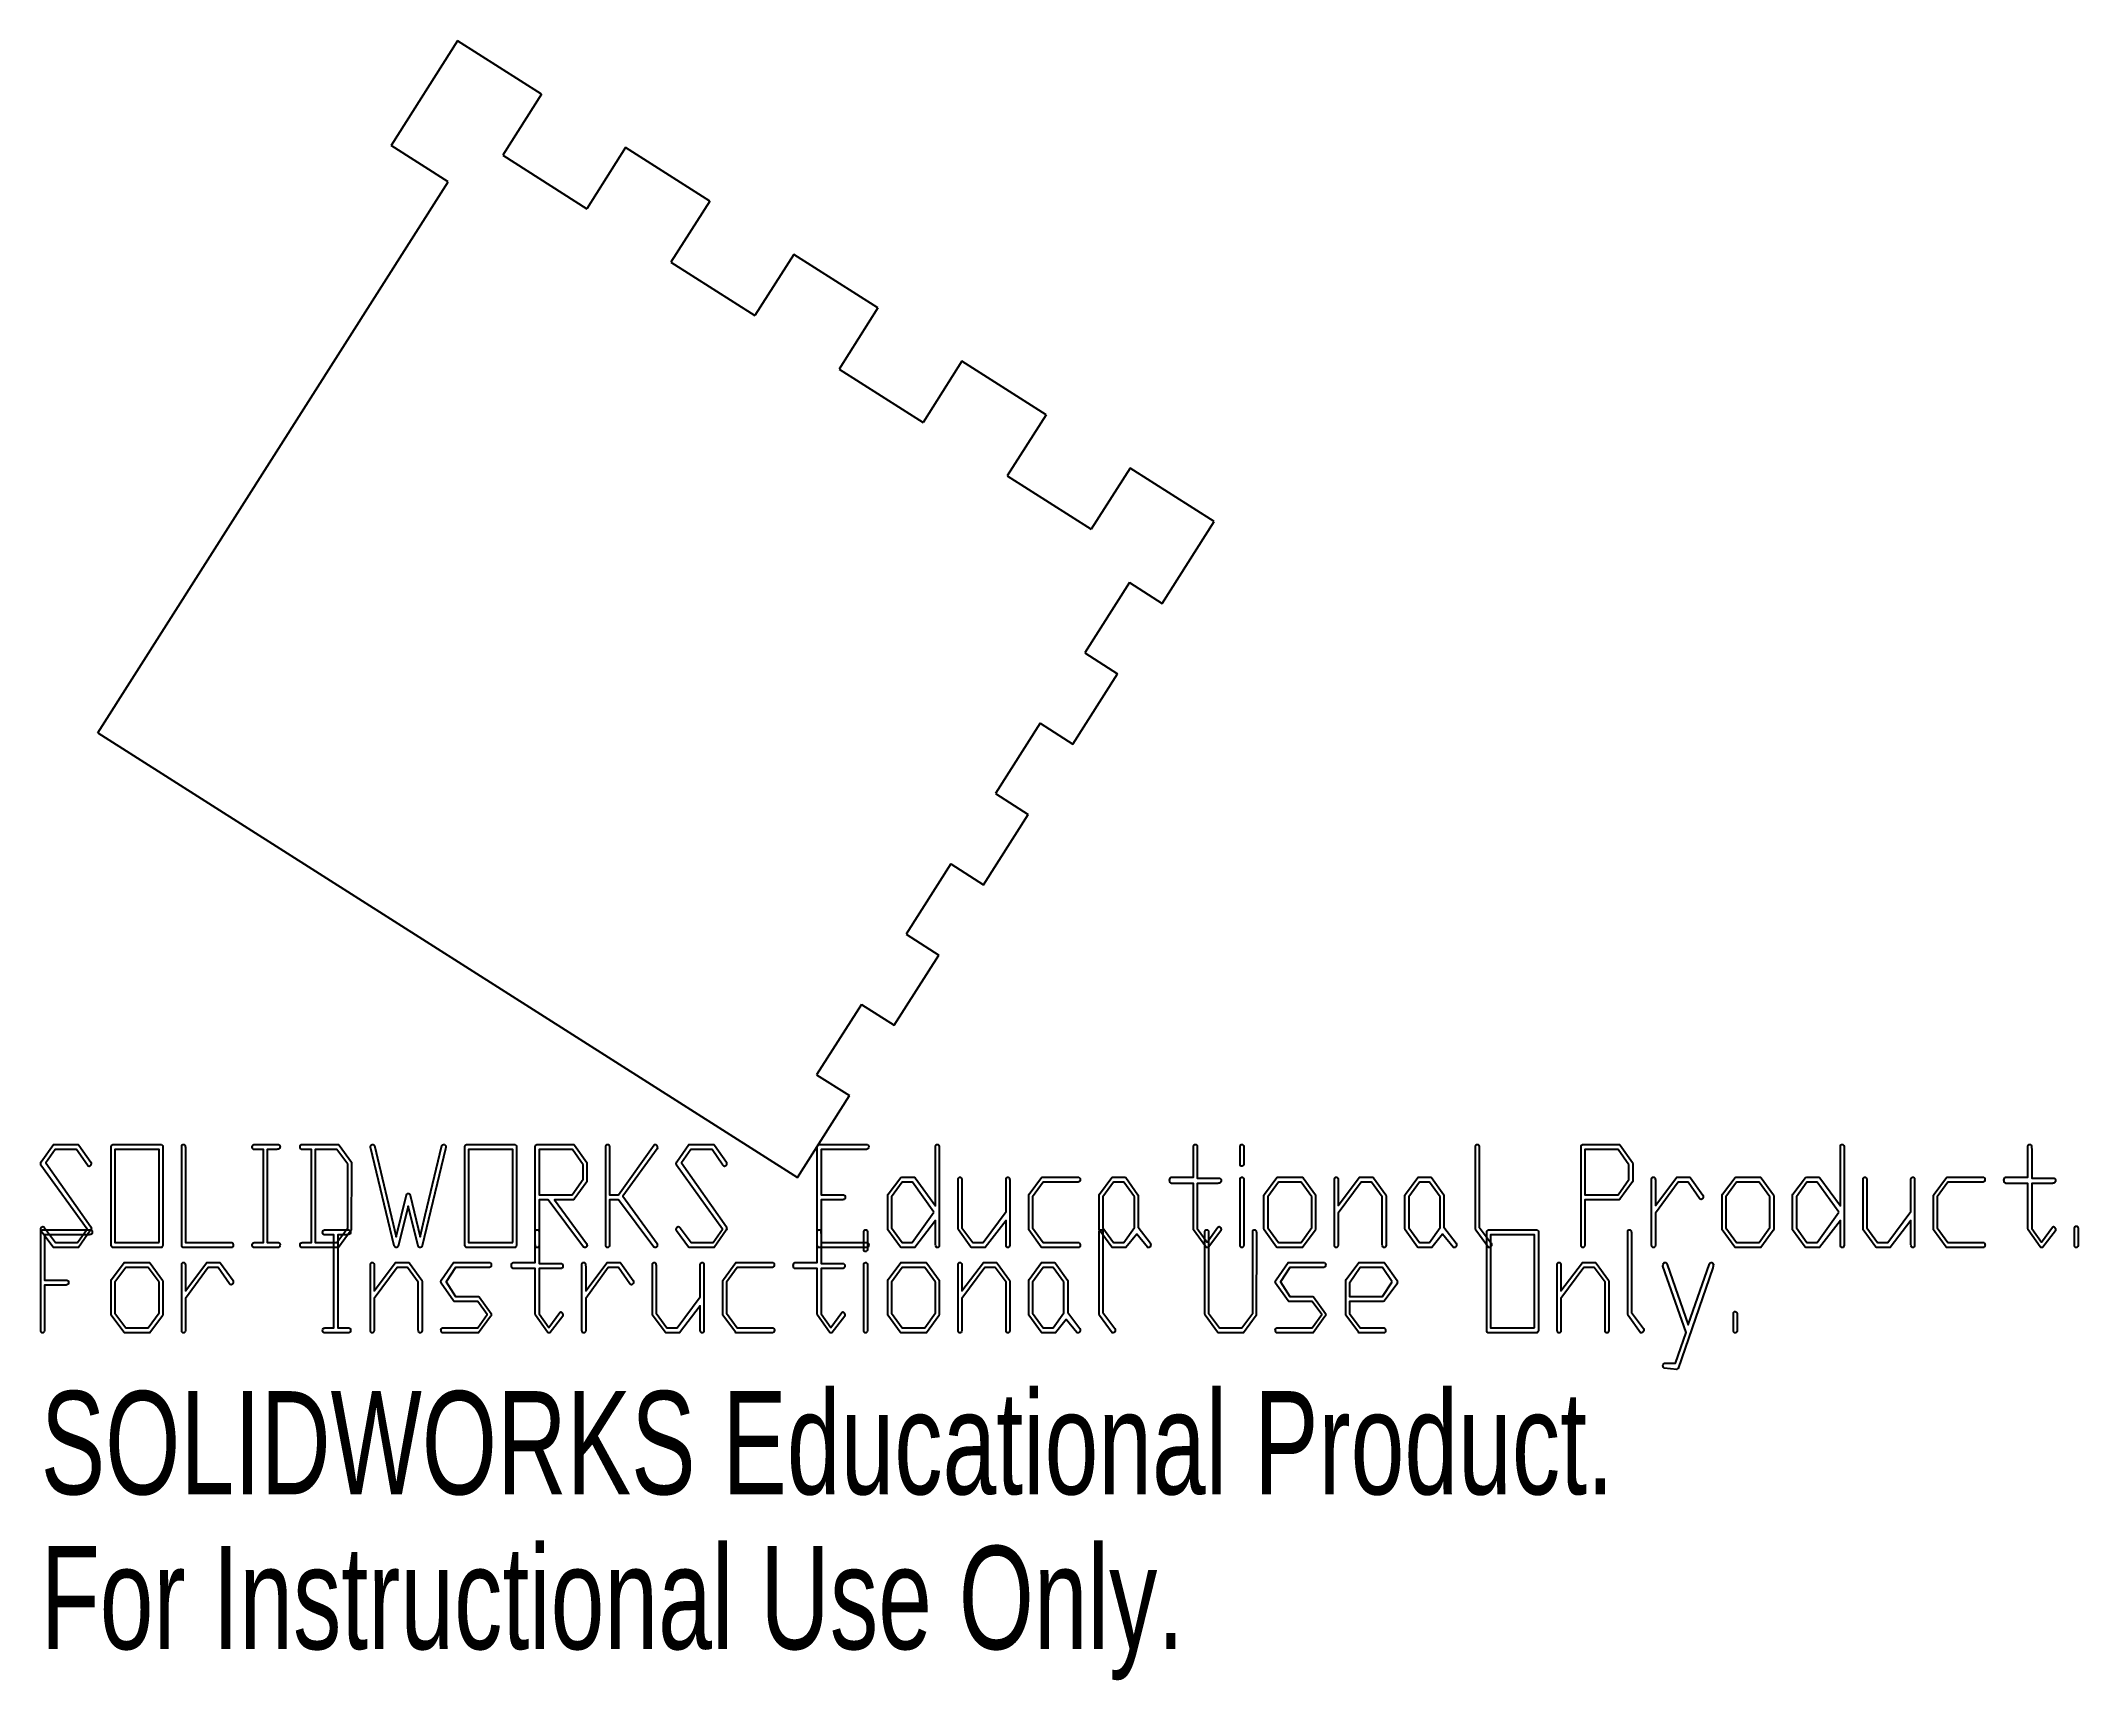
# Model space of a CAD drawing. Header units: inches. Extents: x -3.18 to 0.58, y 3.11 to 6.14.
import ezdxf

# ---------------------------------------------------------------- set-up
doc = ezdxf.new("R2010")
doc.units = ezdxf.units.IN
doc.header["$MEASUREMENT"] = 0
doc.styles.add('SLDTEXTSTYLE0', font='TXT', dxfattribs={"width": 0.7})

msp = doc.modelspace()

# ---------------------------------------------------------------- texts
at = {"color": 7, "linetype": 'Continuous', "char_height": 0.1903, "attachment_point": 1, "style": 'SLDTEXTSTYLE0'}
for s, insert in [('SOLIDWORKS Educational Product.', (-3.1799, 3.6457)), ('For Instructional Use Only.', (-3.1799, 3.3602))]:
    msp.add_mtext(s, dxfattribs=dict(at, insert=insert))

# ---------------------------------------------------------------- linework, layer by layer
at = {"color": 7, "linetype": 'Continuous'}
for p, q in [((-2.4114, 6.1358), (-2.534, 5.9428)), ((-2.2564, 6.0373), (-2.4114, 6.1358)), ((-2.2564, 6.0373), (-2.328, 5.9246)), ((-2.4285, 5.8758), (-2.534, 5.9428)), ((-2.1013, 5.9388), (-2.173, 5.826)), ((-1.9463, 5.8402), (-2.1013, 5.9388)), ((-2.328, 5.9246), (-2.173, 5.826)), ((-3.0744, 4.8594), (-2.4285, 5.8758)), ((-1.9463, 5.8402), (-2.0179, 5.7275)), ((-2.0179, 5.7275), (-1.8629, 5.629)), ((-1.7912, 5.7417), (-1.8629, 5.629)), ((-1.6362, 5.6432), (-1.7912, 5.7417)), ((-1.6362, 5.6432), (-1.7078, 5.5304)), ((-1.7078, 5.5304), (-1.5528, 5.4319)), ((-1.4811, 5.5447), (-1.5528, 5.4319)), ((-1.3261, 5.4461), (-1.4811, 5.5447)), ((-1.3261, 5.4461), (-1.3977, 5.3334)), ((-1.1711, 5.3476), (-1.2427, 5.2349)), ((-1.016, 5.2491), (-1.1711, 5.3476)), ((-1.3977, 5.3334), (-1.2427, 5.2349)), ((-1.1119, 5.0982), (-1.016, 5.2491)), ((-1.1724, 5.1366), (-1.2548, 5.007)), ((-1.1724, 5.1366), (-1.1119, 5.0982)), ((-1.2548, 5.007), (-1.1943, 4.9685)), ((-1.2767, 4.8389), (-1.1943, 4.9685)), ((-3.0744, 4.8594), (-1.7845, 4.0397)), ((-1.3371, 4.8773), (-1.4195, 4.7477)), ((-1.3371, 4.8773), (-1.2767, 4.8389)), ((-1.4195, 4.7477), (-1.3591, 4.7092)), ((-1.4415, 4.5796), (-1.3591, 4.7092)), ((-1.5019, 4.618), (-1.5843, 4.4884)), ((-1.5019, 4.618), (-1.4415, 4.5796)), ((-1.5843, 4.4884), (-1.5238, 4.4499)), ((-1.6062, 4.3203), (-1.5238, 4.4499)), ((-1.6667, 4.3587), (-1.7491, 4.2291)), ((-1.6667, 4.3587), (-1.6062, 4.3203)), ((-1.7491, 4.2291), (-1.6886, 4.1906)), ((-1.7845, 4.0397), (-1.6886, 4.1906))]:
    msp.add_line(p, q, dxfattribs=at)
at = {"color": 7, "linetype": 'Continuous', "flags": 128}
for points in [[(-3.1097, 4.0992), (-3.0874, 4.0677), (-3.0874, 4.0677), (-3.0871, 4.0666), (-3.0871, 4.0654), (-3.0871, 4.0654), (-3.0871, 4.0645), (-3.0874, 4.0636), (-3.0874, 4.0636), (-3.0878, 4.0622), (-3.0885, 4.0612), (-3.0895, 4.0604), (-3.0907, 4.06), (-3.0907, 4.06), (-3.0925, 4.0608), (-3.0939, 4.0621), (-3.0939, 4.0621), (-3.1137, 4.0914), (-3.1137, 4.0914), (-3.1531, 4.0914), (-3.1531, 4.0914), (-3.1703, 4.0667), (-3.1703, 4.0667), (-3.0876, 3.9485), (-3.0876, 3.9485), (-3.0872, 3.9475), (-3.0871, 3.9461), (-3.0871, 3.9461), (-3.0871, 3.9456), (-3.0871, 3.9451), (-3.0871, 3.9451), (-3.0865, 3.9447), (-3.0862, 3.9444), (-3.0865, 3.9442), (-3.0871, 3.944), (-3.0871, 3.944), (-3.088, 3.9424), (-3.088, 3.9424), (-3.1103, 3.9107), (-3.1103, 3.9107), (-3.1121, 3.9104), (-3.1121, 3.9104), (-3.1562, 3.9104), (-3.1562, 3.9104), (-3.1572, 3.9114), (-3.1572, 3.9114), (-3.1795, 3.9414), (-3.1795, 3.9414), (-3.1798, 3.9428), (-3.1799, 3.9439), (-3.1799, 3.9439), (-3.1799, 3.9449), (-3.1797, 3.9456), (-3.1797, 3.9456), (-3.1791, 3.9469), (-3.1783, 3.9479), (-3.1774, 3.9486), (-3.1761, 3.949), (-3.1761, 3.949), (-3.1744, 3.9485), (-3.1729, 3.9469), (-3.1729, 3.9469), (-3.1526, 3.9197), (-3.1526, 3.9197), (-3.1121, 3.9197), (-3.1121, 3.9197), (-3.0944, 3.9444), (-3.0944, 3.9444), (-3.1795, 4.0624), (-3.1795, 4.0624), (-3.1798, 4.0635), (-3.1799, 4.065), (-3.1799, 4.065), (-3.1799, 4.066), (-3.1797, 4.0669), (-3.1797, 4.0669), (-3.179, 4.0687), (-3.179, 4.0687), (-3.1566, 4.1002), (-3.1566, 4.1002), (-3.1555, 4.1007), (-3.1555, 4.1007), (-3.111, 4.1005), (-3.111, 4.1005), (-3.1097, 4.0992)], [(-2.9573, 4.1005), (-2.9564, 4.1001), (-2.9557, 4.0995), (-2.9552, 4.0985), (-2.9548, 4.0974), (-2.9548, 4.0974), (-2.9548, 4.093), (-2.9548, 4.093), (-2.9548, 3.9146), (-2.9548, 3.9146), (-2.9555, 3.9123), (-2.9569, 3.9107), (-2.9569, 3.9107), (-2.9582, 3.9104), (-2.9582, 3.9104), (-3.0475, 3.9104), (-3.0475, 3.9104), (-3.049, 3.9118), (-3.0499, 3.9138), (-3.0499, 3.9138), (-3.0499, 3.919), (-3.0499, 3.919), (-3.0499, 4.0971), (-3.0499, 4.0971), (-3.0495, 4.0983), (-3.0489, 4.0993), (-3.0479, 4.1001), (-3.0467, 4.1007), (-3.0467, 4.1007), (-2.9573, 4.1005)], [(-2.9141, 4.0993), (-2.9136, 4.0983), (-2.9133, 4.097), (-2.9131, 4.0951), (-2.913, 4.0929), (-2.913, 4.0929), (-2.913, 3.9197), (-2.913, 3.9197), (-2.8281, 3.9197), (-2.8281, 3.9197), (-2.8273, 3.9195), (-2.8265, 3.919), (-2.8259, 3.9183), (-2.8255, 3.9173), (-2.8255, 3.9173), (-2.825, 3.9162), (-2.8249, 3.9151), (-2.8249, 3.9151), (-2.8251, 3.9135), (-2.8258, 3.912), (-2.8263, 3.9113), (-2.827, 3.9108), (-2.8281, 3.9105), (-2.8293, 3.9104), (-2.8293, 3.9104), (-2.9175, 3.9104), (-2.9175, 3.9104), (-2.9191, 3.9118), (-2.92, 3.9138), (-2.92, 3.9138), (-2.92, 3.919), (-2.92, 3.919), (-2.92, 4.0971), (-2.92, 4.0971), (-2.9195, 4.0985), (-2.9189, 4.0996), (-2.9181, 4.1003), (-2.9172, 4.1007), (-2.9172, 4.1007), (-2.9154, 4.1004), (-2.9141, 4.0993)], [(-2.7413, 4.1005), (-2.7403, 4.1001), (-2.7395, 4.0994), (-2.7389, 4.0983), (-2.7386, 4.097), (-2.7386, 4.097), (-2.7389, 4.0947), (-2.7395, 4.093), (-2.7395, 4.093), (-2.7403, 4.0923), (-2.7415, 4.0918), (-2.743, 4.0916), (-2.7448, 4.0914), (-2.7448, 4.0914), (-2.7622, 4.0914), (-2.7622, 4.0914), (-2.7622, 3.9197), (-2.7622, 3.9197), (-2.7415, 3.9197), (-2.7415, 3.9197), (-2.7404, 3.9191), (-2.7395, 3.9183), (-2.739, 3.9172), (-2.7386, 3.9159), (-2.7386, 3.9159), (-2.7389, 3.9136), (-2.7395, 3.9119), (-2.7401, 3.9113), (-2.7408, 3.9108), (-2.7418, 3.9105), (-2.743, 3.9104), (-2.743, 3.9104), (-2.7874, 3.9104), (-2.7874, 3.9104), (-2.7884, 3.911), (-2.7892, 3.9118), (-2.7897, 3.9129), (-2.79, 3.9142), (-2.79, 3.9142), (-2.7898, 3.9166), (-2.789, 3.9183), (-2.7884, 3.9189), (-2.7874, 3.9193), (-2.7861, 3.9196), (-2.7846, 3.9197), (-2.7846, 3.9197), (-2.7691, 3.9197), (-2.7691, 3.9197), (-2.7691, 4.0914), (-2.7691, 4.0914), (-2.7873, 4.0914), (-2.7873, 4.0914), (-2.7884, 4.092), (-2.7892, 4.0928), (-2.7897, 4.0939), (-2.79, 4.0953), (-2.79, 4.0953), (-2.7898, 4.0976), (-2.7891, 4.0991), (-2.788, 4.1001), (-2.7868, 4.1007), (-2.7868, 4.1007), (-2.7413, 4.1005)], [(-2.6299, 4.0992), (-2.607, 4.0677), (-2.607, 4.0677), (-2.6067, 4.0653), (-2.6067, 4.0653), (-2.6074, 3.9422), (-2.6074, 3.9422), (-2.6306, 3.9107), (-2.6306, 3.9107), (-2.6325, 3.9104), (-2.6325, 3.9104), (-2.6994, 3.9104), (-2.6994, 3.9104), (-2.7005, 3.9111), (-2.7012, 3.9121), (-2.7017, 3.9134), (-2.7018, 3.9151), (-2.7018, 3.9151), (-2.7015, 3.917), (-2.7007, 3.9185), (-2.6999, 3.919), (-2.699, 3.9194), (-2.6978, 3.9196), (-2.6964, 3.9197), (-2.6964, 3.9197), (-2.6809, 3.9197), (-2.6809, 3.9197), (-2.6809, 4.0914), (-2.6809, 4.0914), (-2.6991, 4.0914), (-2.6991, 4.0914), (-2.7002, 4.092), (-2.701, 4.0928), (-2.7015, 4.0939), (-2.7018, 4.0953), (-2.7018, 4.0953), (-2.7016, 4.0975), (-2.701, 4.0992), (-2.7005, 4.0999), (-2.6997, 4.1004), (-2.6987, 4.1006), (-2.6975, 4.1007), (-2.6975, 4.1007), (-2.6954, 4.1007), (-2.6954, 4.1007), (-2.6329, 4.1007), (-2.6329, 4.1007), (-2.6311, 4.1003), (-2.6299, 4.0992)], [(-2.5645, 4.0984), (-2.5243, 3.9305), (-2.5243, 3.9305), (-2.5057, 4.0074), (-2.5057, 4.0074), (-2.5051, 4.0086), (-2.5043, 4.0094), (-2.5034, 4.0099), (-2.5024, 4.01), (-2.5024, 4.01), (-2.5012, 4.0099), (-2.5002, 4.0093), (-2.4994, 4.0084), (-2.4988, 4.0071), (-2.4988, 4.0071), (-2.4804, 3.9305), (-2.4804, 3.9305), (-2.4708, 3.9702), (-2.4708, 3.9702), (-2.44, 4.0986), (-2.44, 4.0986), (-2.4389, 4.1), (-2.4375, 4.1007), (-2.4375, 4.1007), (-2.4356, 4.1004), (-2.4342, 4.0995), (-2.4331, 4.098), (-2.4326, 4.0958), (-2.4326, 4.0958), (-2.4334, 4.0925), (-2.4334, 4.0925), (-2.4768, 3.9133), (-2.4768, 3.9133), (-2.478, 3.9114), (-2.4797, 3.9104), (-2.4797, 3.9104), (-2.4814, 3.9106), (-2.4827, 3.9112), (-2.4827, 3.9112), (-2.4842, 3.9135), (-2.4842, 3.9135), (-2.5021, 3.9868), (-2.5021, 3.9868), (-2.5025, 3.9863), (-2.5025, 3.9863), (-2.5207, 3.9132), (-2.5207, 3.9132), (-2.5218, 3.9114), (-2.5233, 3.9104), (-2.5233, 3.9104), (-2.5252, 3.9106), (-2.5265, 3.9112), (-2.5265, 3.9112), (-2.5279, 3.9135), (-2.5279, 3.9135), (-2.5719, 4.0953), (-2.5719, 4.0953), (-2.5718, 4.0968), (-2.5714, 4.0982), (-2.5708, 4.0992), (-2.57, 4.1), (-2.57, 4.1), (-2.5689, 4.1005), (-2.5679, 4.1007), (-2.5679, 4.1007), (-2.5668, 4.1006), (-2.5659, 4.1001), (-2.5651, 4.0994), (-2.5645, 4.0984)], [(-2.3051, 4.1005), (-2.3043, 4.1001), (-2.3036, 4.0995), (-2.303, 4.0985), (-2.3027, 4.0974), (-2.3027, 4.0974), (-2.3027, 4.093), (-2.3027, 4.093), (-2.3027, 3.9146), (-2.3027, 3.9146), (-2.3034, 3.9123), (-2.3047, 3.9107), (-2.3047, 3.9107), (-2.3061, 3.9104), (-2.3061, 3.9104), (-2.3954, 3.9104), (-2.3954, 3.9104), (-2.3969, 3.9118), (-2.3978, 3.9138), (-2.3978, 3.9138), (-2.3978, 3.919), (-2.3978, 3.919), (-2.3978, 4.0971), (-2.3978, 4.0971), (-2.3974, 4.0983), (-2.3967, 4.0993), (-2.3958, 4.1001), (-2.3946, 4.1007), (-2.3946, 4.1007), (-2.3051, 4.1005)], [(-2.1959, 4.0992), (-2.1731, 4.0672), (-2.1731, 4.0672), (-2.1727, 4.0649), (-2.1727, 4.0649), (-2.1727, 4.0332), (-2.1727, 4.0332), (-2.1731, 4.0314), (-2.1731, 4.0314), (-2.1965, 3.9994), (-2.1965, 3.9994), (-2.1982, 3.9986), (-2.1982, 3.9986), (-2.2325, 3.9986), (-2.2325, 3.9986), (-2.1733, 3.9179), (-2.1733, 3.9179), (-2.1729, 3.916), (-2.1727, 3.9151), (-2.1727, 3.9151), (-2.1727, 3.9148), (-2.1727, 3.9144), (-2.1727, 3.9144), (-2.1721, 3.9142), (-2.1719, 3.914), (-2.1721, 3.9138), (-2.1727, 3.9137), (-2.1727, 3.9137), (-2.1731, 3.9125), (-2.1737, 3.9116), (-2.1744, 3.9109), (-2.1752, 3.9104), (-2.1752, 3.9104), (-2.1765, 3.9105), (-2.1775, 3.9106), (-2.1783, 3.9109), (-2.1788, 3.9112), (-2.1788, 3.9112), (-2.2445, 3.9986), (-2.2445, 3.9986), (-2.2609, 3.9986), (-2.2609, 3.9986), (-2.2609, 3.9145), (-2.2609, 3.9145), (-2.2614, 3.9126), (-2.2627, 3.9109), (-2.2627, 3.9109), (-2.2634, 3.9106), (-2.2644, 3.9104), (-2.2644, 3.9104), (-2.2659, 3.9107), (-2.2669, 3.9116), (-2.2673, 3.9123), (-2.2676, 3.9133), (-2.2678, 3.9146), (-2.2679, 3.9161), (-2.2679, 3.9161), (-2.2679, 4.0968), (-2.2679, 4.0968), (-2.2675, 4.098), (-2.2669, 4.099), (-2.2663, 4.0997), (-2.2654, 4.1002), (-2.2654, 4.1002), (-2.2614, 4.1005), (-2.2614, 4.1005), (-2.1989, 4.1007), (-2.1989, 4.1007), (-2.1971, 4.1003), (-2.1959, 4.0992)], [(-2.0442, 4.0992), (-2.0436, 4.0983), (-2.0431, 4.0972), (-2.0429, 4.0958), (-2.0428, 4.0942), (-2.0428, 4.0942), (-2.0434, 4.0922), (-2.0434, 4.0922), (-2.1065, 4.0052), (-2.1065, 4.0052), (-2.0434, 3.9179), (-2.0434, 3.9179), (-2.043, 3.916), (-2.0428, 3.9151), (-2.0428, 3.9151), (-2.0429, 3.9143), (-2.043, 3.9137), (-2.043, 3.9137), (-2.0434, 3.9125), (-2.044, 3.9116), (-2.0447, 3.9109), (-2.0455, 3.9104), (-2.0455, 3.9104), (-2.0468, 3.9105), (-2.0478, 3.9106), (-2.0486, 3.9109), (-2.0491, 3.9112), (-2.0491, 3.9112), (-2.1146, 3.9986), (-2.1146, 3.9986), (-2.1309, 3.9986), (-2.1309, 3.9986), (-2.1309, 3.9145), (-2.1309, 3.9145), (-2.1315, 3.9126), (-2.1327, 3.9109), (-2.1327, 3.9109), (-2.1334, 3.9106), (-2.1344, 3.9104), (-2.1344, 3.9104), (-2.1359, 3.9107), (-2.137, 3.9116), (-2.1374, 3.9123), (-2.1377, 3.9133), (-2.1378, 3.9146), (-2.1379, 3.9161), (-2.1379, 3.9161), (-2.1379, 4.0971), (-2.1379, 4.0971), (-2.1375, 4.0985), (-2.1369, 4.0996), (-2.136, 4.1003), (-2.1349, 4.1007), (-2.1349, 4.1007), (-2.1333, 4.1004), (-2.132, 4.0992), (-2.1315, 4.0983), (-2.1312, 4.0969), (-2.131, 4.095), (-2.1309, 4.0927), (-2.1309, 4.0927), (-2.1309, 4.0079), (-2.1309, 4.0079), (-2.1146, 4.0079), (-2.1146, 4.0079), (-2.0487, 4.0999), (-2.0487, 4.0999), (-2.0479, 4.1005), (-2.047, 4.1007), (-2.047, 4.1007), (-2.0455, 4.1003), (-2.0442, 4.0992)], [(-1.9377, 4.0992), (-1.9155, 4.0677), (-1.9155, 4.0677), (-1.9152, 4.0666), (-1.9151, 4.0654), (-1.9151, 4.0654), (-1.9152, 4.0645), (-1.9155, 4.0636), (-1.9155, 4.0636), (-1.9159, 4.0622), (-1.9166, 4.0612), (-1.9175, 4.0604), (-1.9188, 4.06), (-1.9188, 4.06), (-1.9205, 4.0608), (-1.9219, 4.0621), (-1.9219, 4.0621), (-1.9417, 4.0914), (-1.9417, 4.0914), (-1.9811, 4.0914), (-1.9811, 4.0914), (-1.9983, 4.0667), (-1.9983, 4.0667), (-1.9156, 3.9485), (-1.9156, 3.9485), (-1.9152, 3.9475), (-1.9151, 3.9461), (-1.9151, 3.9461), (-1.9151, 3.9456), (-1.9151, 3.9451), (-1.9151, 3.9451), (-1.9145, 3.9447), (-1.9143, 3.9444), (-1.9145, 3.9442), (-1.9151, 3.944), (-1.9151, 3.944), (-1.916, 3.9424), (-1.916, 3.9424), (-1.9383, 3.9107), (-1.9383, 3.9107), (-1.9402, 3.9104), (-1.9402, 3.9104), (-1.9842, 3.9104), (-1.9842, 3.9104), (-1.9853, 3.9114), (-1.9853, 3.9114), (-2.0076, 3.9414), (-2.0076, 3.9414), (-2.0078, 3.9428), (-2.0079, 3.9439), (-2.0079, 3.9439), (-2.0079, 3.9449), (-2.0078, 3.9456), (-2.0078, 3.9456), (-2.0072, 3.9469), (-2.0064, 3.9479), (-2.0054, 3.9486), (-2.0042, 3.949), (-2.0042, 3.949), (-2.0024, 3.9485), (-2.001, 3.9469), (-2.001, 3.9469), (-1.9806, 3.9197), (-1.9806, 3.9197), (-1.9402, 3.9197), (-1.9402, 3.9197), (-1.9225, 3.9444), (-1.9225, 3.9444), (-2.0076, 4.0624), (-2.0076, 4.0624), (-2.0078, 4.0635), (-2.0079, 4.065), (-2.0079, 4.065), (-2.0079, 4.066), (-2.0078, 4.0669), (-2.0078, 4.0669), (-2.007, 4.0687), (-2.007, 4.0687), (-1.9846, 4.1002), (-1.9846, 4.1002), (-1.9835, 4.1007), (-1.9835, 4.1007), (-1.939, 4.1005), (-1.939, 4.1005), (-1.9377, 4.0992)], [(-1.6556, 4.1005), (-1.6546, 4.1001), (-1.6538, 4.0994), (-1.6532, 4.0983), (-1.6529, 4.097), (-1.6529, 4.097), (-1.6532, 4.0946), (-1.654, 4.0929), (-1.6547, 4.0922), (-1.6557, 4.0918), (-1.657, 4.0915), (-1.6586, 4.0914), (-1.6586, 4.0914), (-1.741, 4.0914), (-1.741, 4.0914), (-1.741, 4.0079), (-1.741, 4.0079), (-1.6997, 4.0079), (-1.6997, 4.0079), (-1.6984, 4.0072), (-1.6974, 4.0063), (-1.6968, 4.005), (-1.6966, 4.0035), (-1.6966, 4.0035), (-1.6968, 4.0018), (-1.6973, 4.0004), (-1.6978, 3.9998), (-1.6985, 3.9993), (-1.6996, 3.9989), (-1.7009, 3.9986), (-1.7009, 3.9986), (-1.741, 3.9986), (-1.741, 3.9986), (-1.741, 3.9197), (-1.741, 3.9197), (-1.6562, 3.9197), (-1.6562, 3.9197), (-1.6547, 3.9192), (-1.6537, 3.9182), (-1.6532, 3.9168), (-1.6529, 3.9151), (-1.6529, 3.9151), (-1.6532, 3.9135), (-1.6538, 3.912), (-1.6543, 3.9113), (-1.6551, 3.9108), (-1.6561, 3.9105), (-1.6573, 3.9104), (-1.6573, 3.9104), (-1.7455, 3.9104), (-1.7455, 3.9104), (-1.7471, 3.9118), (-1.748, 3.9138), (-1.748, 3.9138), (-1.748, 3.919), (-1.748, 3.919), (-1.748, 4.0971), (-1.748, 4.0971), (-1.7476, 4.0983), (-1.7469, 4.0993), (-1.746, 4.1001), (-1.7448, 4.1007), (-1.7448, 4.1007), (-1.6556, 4.1005)], [(-1.5239, 4.0993), (-1.5235, 4.0984), (-1.5232, 4.097), (-1.523, 4.0952), (-1.5229, 4.093), (-1.5229, 4.093), (-1.5229, 3.9146), (-1.5229, 3.9146), (-1.5233, 3.9128), (-1.524, 3.9115), (-1.525, 3.9107), (-1.5264, 3.9104), (-1.5264, 3.9104), (-1.5278, 3.9108), (-1.5289, 3.9117), (-1.5296, 3.9133), (-1.5299, 3.9159), (-1.5299, 3.9159), (-1.5299, 3.9603), (-1.5299, 3.9603), (-1.5682, 3.9107), (-1.5682, 3.9107), (-1.5695, 3.9104), (-1.5695, 3.9104), (-1.5935, 3.9104), (-1.5935, 3.9104), (-1.5946, 3.9114), (-1.5946, 3.9114), (-1.6179, 3.9431), (-1.6179, 3.9431), (-1.6181, 3.9457), (-1.6181, 3.9457), (-1.6181, 4.0069), (-1.6181, 4.0069), (-1.6173, 4.0087), (-1.6173, 4.0087), (-1.5939, 4.0399), (-1.5939, 4.0399), (-1.5919, 4.0404), (-1.5919, 4.0404), (-1.5691, 4.0401), (-1.5691, 4.0401), (-1.5676, 4.0393), (-1.5676, 4.0393), (-1.5299, 3.9876), (-1.5299, 3.9876), (-1.5299, 4.0973), (-1.5299, 4.0973), (-1.5294, 4.0986), (-1.5288, 4.0996), (-1.5281, 4.1003), (-1.5273, 4.1007), (-1.5273, 4.1007), (-1.5253, 4.1004), (-1.5239, 4.0993)], [(-1.0482, 4.0992), (-1.0477, 4.0983), (-1.0474, 4.0968), (-1.0472, 4.095), (-1.0472, 4.0926), (-1.0472, 4.0926), (-1.0472, 4.0381), (-1.0472, 4.0381), (-1.0058, 4.0381), (-1.0058, 4.0381), (-1.0048, 4.0375), (-1.004, 4.0367), (-1.0034, 4.0356), (-1.0031, 4.0342), (-1.0031, 4.0342), (-1.0034, 4.0323), (-1.0043, 4.0305), (-1.005, 4.0297), (-1.006, 4.0292), (-1.0074, 4.0289), (-1.009, 4.0288), (-1.009, 4.0288), (-1.0472, 4.0288), (-1.0472, 4.0288), (-1.0472, 3.9453), (-1.0472, 3.9453), (-1.0291, 3.9204), (-1.0291, 3.9204), (-1.009, 3.9482), (-1.009, 3.9482), (-1.0081, 3.9488), (-1.0071, 3.949), (-1.0071, 3.949), (-1.0058, 3.9486), (-1.0045, 3.9475), (-1.0035, 3.9458), (-1.0031, 3.9436), (-1.0031, 3.9436), (-1.0035, 3.9412), (-1.0035, 3.9412), (-1.0267, 3.9109), (-1.0267, 3.9109), (-1.0275, 3.9105), (-1.0287, 3.9104), (-1.0287, 3.9104), (-1.0302, 3.9104), (-1.0302, 3.9104), (-1.0315, 3.912), (-1.0315, 3.912), (-1.0539, 3.9429), (-1.0539, 3.9429), (-1.0541, 3.9455), (-1.0541, 3.9455), (-1.0541, 4.0288), (-1.0541, 4.0288), (-1.095, 4.0288), (-1.095, 4.0288), (-1.0958, 4.029), (-1.0965, 4.0295), (-1.0971, 4.0303), (-1.0976, 4.0315), (-1.0976, 4.0315), (-1.0981, 4.0331), (-1.0982, 4.0346), (-1.0982, 4.0346), (-1.098, 4.0367), (-1.0972, 4.0386), (-1.0964, 4.0394), (-1.0953, 4.04), (-1.0937, 4.0403), (-1.0918, 4.0404), (-1.0918, 4.0404), (-1.0541, 4.0404), (-1.0541, 4.0404), (-1.0541, 4.0971), (-1.0541, 4.0971), (-1.0538, 4.0985), (-1.0532, 4.0996), (-1.0524, 4.1003), (-1.0514, 4.1007), (-1.0514, 4.1007), (-1.0495, 4.1004), (-1.0482, 4.0992)], [(-0.9623, 4.0993), (-0.9619, 4.0984), (-0.9615, 4.097), (-0.9614, 4.0953), (-0.9613, 4.093), (-0.9613, 4.093), (-0.9613, 4.0644), (-0.9613, 4.0644), (-0.9619, 4.0623), (-0.963, 4.061), (-0.964, 4.0604), (-0.9648, 4.0603), (-0.9648, 4.0603), (-0.9663, 4.0606), (-0.9674, 4.0613), (-0.968, 4.0627), (-0.9682, 4.0646), (-0.9682, 4.0646), (-0.9682, 4.0971), (-0.9682, 4.0971), (-0.9678, 4.0985), (-0.9672, 4.0996), (-0.9664, 4.1003), (-0.9654, 4.1007), (-0.9654, 4.1007), (-0.9636, 4.1004), (-0.9623, 4.0993)], [(-0.5283, 4.0993), (-0.5279, 4.0984), (-0.5276, 4.097), (-0.5274, 4.0952), (-0.5273, 4.093), (-0.5273, 4.093), (-0.5273, 3.9479), (-0.5273, 3.9479), (-0.5051, 3.9184), (-0.5051, 3.9184), (-0.5047, 3.9171), (-0.5045, 3.9159), (-0.5045, 3.9159), (-0.5048, 3.9139), (-0.5056, 3.9121), (-0.5069, 3.9109), (-0.5087, 3.9104), (-0.5087, 3.9104), (-0.5104, 3.9107), (-0.5104, 3.9107), (-0.5337, 3.9427), (-0.5337, 3.9427), (-0.5343, 3.9448), (-0.5343, 3.9448), (-0.5343, 4.0971), (-0.5343, 4.0971), (-0.5338, 4.0985), (-0.5332, 4.0996), (-0.5324, 4.1003), (-0.5314, 4.1007), (-0.5314, 4.1007), (-0.5296, 4.1004), (-0.5283, 4.0993)], [(-0.2673, 4.0992), (-0.2445, 4.0672), (-0.2445, 4.0672), (-0.2442, 4.0649), (-0.2442, 4.0649), (-0.2442, 4.0332), (-0.2442, 4.0332), (-0.2446, 4.0314), (-0.2446, 4.0314), (-0.2682, 3.9994), (-0.2682, 3.9994), (-0.27, 3.9986), (-0.27, 3.9986), (-0.3324, 3.9986), (-0.3324, 3.9986), (-0.3324, 3.9147), (-0.3324, 3.9147), (-0.333, 3.9126), (-0.3342, 3.9109), (-0.3342, 3.9109), (-0.3348, 3.9106), (-0.3358, 3.9104), (-0.3358, 3.9104), (-0.3373, 3.9107), (-0.3384, 3.9116), (-0.3388, 3.9123), (-0.3391, 3.9133), (-0.3393, 3.9146), (-0.3393, 3.9161), (-0.3393, 3.9161), (-0.3393, 4.0968), (-0.3393, 4.0968), (-0.339, 4.098), (-0.3384, 4.099), (-0.3377, 4.0997), (-0.3369, 4.1002), (-0.3369, 4.1002), (-0.3329, 4.1005), (-0.3329, 4.1005), (-0.2704, 4.1007), (-0.2704, 4.1007), (-0.2686, 4.1003), (-0.2673, 4.0992)], [(0.1447, 4.0993), (0.1451, 4.0984), (0.1455, 4.097), (0.1456, 4.0952), (0.1457, 4.093), (0.1457, 4.093), (0.1457, 3.9146), (0.1457, 3.9146), (0.1453, 3.9128), (0.1446, 3.9115), (0.1436, 3.9107), (0.1422, 3.9104), (0.1422, 3.9104), (0.1408, 3.9108), (0.1397, 3.9117), (0.139, 3.9133), (0.1387, 3.9159), (0.1387, 3.9159), (0.1387, 3.9603), (0.1387, 3.9603), (0.1005, 3.9107), (0.1005, 3.9107), (0.0991, 3.9104), (0.0991, 3.9104), (0.0751, 3.9104), (0.0751, 3.9104), (0.074, 3.9114), (0.074, 3.9114), (0.0507, 3.9431), (0.0507, 3.9431), (0.0506, 3.9457), (0.0506, 3.9457), (0.0506, 4.0069), (0.0506, 4.0069), (0.0513, 4.0087), (0.0513, 4.0087), (0.0747, 4.0399), (0.0747, 4.0399), (0.0767, 4.0404), (0.0767, 4.0404), (0.0995, 4.0401), (0.0995, 4.0401), (0.101, 4.0393), (0.101, 4.0393), (0.1387, 3.9876), (0.1387, 3.9876), (0.1387, 4.0973), (0.1387, 4.0973), (0.1392, 4.0986), (0.1398, 4.0996), (0.1405, 4.1003), (0.1413, 4.1007), (0.1413, 4.1007), (0.1433, 4.1004), (0.1447, 4.0993)], [(0.4905, 4.0992), (0.4909, 4.0983), (0.4912, 4.0968), (0.4914, 4.095), (0.4915, 4.0926), (0.4915, 4.0926), (0.4915, 4.0381), (0.4915, 4.0381), (0.5329, 4.0381), (0.5329, 4.0381), (0.5339, 4.0375), (0.5347, 4.0367), (0.5352, 4.0356), (0.5355, 4.0342), (0.5355, 4.0342), (0.5352, 4.0323), (0.5344, 4.0305), (0.5336, 4.0297), (0.5326, 4.0292), (0.5313, 4.0289), (0.5296, 4.0288), (0.5296, 4.0288), (0.4915, 4.0288), (0.4915, 4.0288), (0.4915, 3.9453), (0.4915, 3.9453), (0.5095, 3.9204), (0.5095, 3.9204), (0.5296, 3.9482), (0.5296, 3.9482), (0.5305, 3.9488), (0.5315, 3.949), (0.5315, 3.949), (0.5329, 3.9486), (0.5342, 3.9475), (0.5352, 3.9458), (0.5355, 3.9436), (0.5355, 3.9436), (0.5352, 3.9412), (0.5352, 3.9412), (0.512, 3.9109), (0.512, 3.9109), (0.5112, 3.9105), (0.5099, 3.9104), (0.5099, 3.9104), (0.5084, 3.9104), (0.5084, 3.9104), (0.5071, 3.912), (0.5071, 3.912), (0.4847, 3.9429), (0.4847, 3.9429), (0.4845, 3.9455), (0.4845, 3.9455), (0.4845, 4.0288), (0.4845, 4.0288), (0.4437, 4.0288), (0.4437, 4.0288), (0.4429, 4.029), (0.4421, 4.0295), (0.4415, 4.0303), (0.441, 4.0315), (0.441, 4.0315), (0.4406, 4.0331), (0.4404, 4.0346), (0.4404, 4.0346), (0.4407, 4.0367), (0.4415, 4.0386), (0.4422, 4.0394), (0.4434, 4.04), (0.4449, 4.0403), (0.4469, 4.0404), (0.4469, 4.0404), (0.4845, 4.0404), (0.4845, 4.0404), (0.4845, 4.0971), (0.4845, 4.0971), (0.4849, 4.0985), (0.4855, 4.0996), (0.4862, 4.1003), (0.4873, 4.1007), (0.4873, 4.1007), (0.4892, 4.1004), (0.4905, 4.0992)], [(-2.9618, 3.9197), (-2.9618, 4.0914), (-2.9618, 4.0914), (-3.043, 4.0914), (-3.043, 4.0914), (-3.043, 3.9197), (-3.043, 3.9197), (-2.9618, 3.9197)], [(-2.6136, 4.0643), (-2.634, 4.0914), (-2.634, 4.0914), (-2.674, 4.0914), (-2.674, 4.0914), (-2.674, 3.9197), (-2.674, 3.9197), (-2.634, 3.9197), (-2.634, 3.9197), (-2.6136, 3.9471), (-2.6136, 3.9471), (-2.6136, 4.0643)], [(-2.3096, 3.9197), (-2.3096, 4.0914), (-2.3096, 4.0914), (-2.3909, 4.0914), (-2.3909, 4.0914), (-2.3909, 3.9197), (-2.3909, 3.9197), (-2.3096, 3.9197)], [(-2.1797, 4.0632), (-2.1995, 4.0914), (-2.1995, 4.0914), (-2.2609, 4.0914), (-2.2609, 4.0914), (-2.2609, 4.0079), (-2.2609, 4.0079), (-2.1997, 4.0079), (-2.1997, 4.0079), (-2.1797, 4.0364), (-2.1797, 4.0364), (-2.1797, 4.0632)], [(-0.2511, 4.0631), (-0.271, 4.0914), (-0.271, 4.0914), (-0.3324, 4.0914), (-0.3324, 4.0914), (-0.3324, 4.0079), (-0.3324, 4.0079), (-0.2712, 4.0079), (-0.2712, 4.0079), (-0.2511, 4.0362), (-0.2511, 4.0362), (-0.2511, 4.0631)], [(-1.5328, 3.9754), (-1.5726, 4.0311), (-1.5726, 4.0311), (-1.5915, 4.0311), (-1.5915, 4.0311), (-1.6111, 4.0041), (-1.6111, 4.0041), (-1.6111, 3.947), (-1.6111, 3.947), (-1.5915, 3.9197), (-1.5915, 3.9197), (-1.5728, 3.9197), (-1.5728, 3.9197), (-1.5328, 3.9754)], [(-1.4823, 4.0389), (-1.4817, 4.038), (-1.4814, 4.0367), (-1.4812, 4.0348), (-1.4811, 4.0326), (-1.4811, 4.0326), (-1.4811, 3.9465), (-1.4811, 3.9465), (-1.4613, 3.9197), (-1.4613, 3.9197), (-1.4421, 3.9197), (-1.4421, 3.9197), (-1.3999, 3.977), (-1.3999, 3.977), (-1.3999, 4.0365), (-1.3999, 4.0365), (-1.3995, 4.0378), (-1.3989, 4.0389), (-1.3981, 4.0397), (-1.3971, 4.0404), (-1.3971, 4.0404), (-1.3956, 4.0401), (-1.3939, 4.0391), (-1.3939, 4.0391), (-1.3935, 4.0381), (-1.3932, 4.0367), (-1.393, 4.0349), (-1.3929, 4.0327), (-1.3929, 4.0327), (-1.3929, 3.9146), (-1.3929, 3.9146), (-1.3933, 3.9128), (-1.3941, 3.9115), (-1.3951, 3.9107), (-1.3964, 3.9104), (-1.3964, 3.9104), (-1.3978, 3.9108), (-1.3989, 3.9117), (-1.3996, 3.9133), (-1.3999, 3.9159), (-1.3999, 3.9159), (-1.3999, 3.9603), (-1.3999, 3.9603), (-1.4382, 3.9107), (-1.4382, 3.9107), (-1.4395, 3.9104), (-1.4395, 3.9104), (-1.4635, 3.9104), (-1.4635, 3.9104), (-1.4647, 3.9114), (-1.4647, 3.9114), (-1.4877, 3.9431), (-1.4877, 3.9431), (-1.4881, 3.9457), (-1.4881, 3.9457), (-1.4881, 4.0371), (-1.4881, 4.0371), (-1.4877, 4.0381), (-1.4871, 4.039), (-1.4864, 4.0398), (-1.4854, 4.0404), (-1.4854, 4.0404), (-1.4836, 4.04), (-1.4823, 4.0389)], [(-1.2655, 4.0402), (-1.2641, 4.0392), (-1.2633, 4.0375), (-1.2633, 4.0375), (-1.2634, 4.0348), (-1.2638, 4.0329), (-1.2638, 4.0329), (-1.2646, 4.0321), (-1.2655, 4.0315), (-1.2666, 4.0312), (-1.2678, 4.0311), (-1.2678, 4.0311), (-1.3316, 4.0311), (-1.3316, 4.0311), (-1.3512, 4.0038), (-1.3512, 4.0038), (-1.3512, 3.947), (-1.3512, 3.947), (-1.3315, 3.9197), (-1.3315, 3.9197), (-1.2663, 3.9197), (-1.2663, 3.9197), (-1.2654, 3.9195), (-1.2647, 3.919), (-1.2641, 3.9183), (-1.2636, 3.9173), (-1.2636, 3.9173), (-1.2632, 3.9162), (-1.2631, 3.9151), (-1.2631, 3.9151), (-1.2633, 3.9135), (-1.2639, 3.912), (-1.2645, 3.9113), (-1.2652, 3.9108), (-1.2662, 3.9105), (-1.2674, 3.9104), (-1.2674, 3.9104), (-1.334, 3.9104), (-1.334, 3.9104), (-1.3351, 3.9114), (-1.3351, 3.9114), (-1.3581, 3.9431), (-1.3581, 3.9431), (-1.3581, 3.9457), (-1.3581, 3.9457), (-1.3579, 4.0069), (-1.3579, 4.0069), (-1.3572, 4.0087), (-1.3572, 4.0087), (-1.3342, 4.0399), (-1.3342, 4.0399), (-1.3331, 4.0404), (-1.3331, 4.0404), (-1.2655, 4.0402)], [(-1.1791, 4.0394), (-1.1566, 4.0077), (-1.1566, 4.0077), (-1.1562, 4.0062), (-1.1562, 4.0062), (-1.1562, 3.948), (-1.1562, 3.948), (-1.1337, 3.9184), (-1.1337, 3.9184), (-1.1332, 3.9166), (-1.1331, 3.9156), (-1.1331, 3.9156), (-1.1331, 3.9147), (-1.1333, 3.914), (-1.1333, 3.914), (-1.1337, 3.9128), (-1.1343, 3.9117), (-1.1349, 3.9109), (-1.1357, 3.9104), (-1.1357, 3.9104), (-1.137, 3.9105), (-1.138, 3.9105), (-1.1388, 3.9107), (-1.1393, 3.9109), (-1.1393, 3.9109), (-1.1589, 3.9352), (-1.1589, 3.9352), (-1.1789, 3.9106), (-1.1789, 3.9106), (-1.1802, 3.9104), (-1.1802, 3.9104), (-1.2039, 3.9104), (-1.2039, 3.9104), (-1.205, 3.9114), (-1.205, 3.9114), (-1.228, 3.9431), (-1.228, 3.9431), (-1.2282, 3.9457), (-1.2282, 3.9457), (-1.2282, 4.0069), (-1.2282, 4.0069), (-1.2274, 4.0087), (-1.2274, 4.0087), (-1.2047, 4.0399), (-1.2047, 4.0399), (-1.2036, 4.0404), (-1.2036, 4.0404), (-1.1806, 4.0401), (-1.1806, 4.0401), (-1.1791, 4.0394)], [(-1.1632, 4.0038), (-1.1828, 4.0311), (-1.1828, 4.0311), (-1.2016, 4.0311), (-1.2016, 4.0311), (-1.2212, 4.0041), (-1.2212, 4.0041), (-1.2212, 3.947), (-1.2212, 3.947), (-1.2016, 3.9197), (-1.2016, 3.9197), (-1.1828, 3.9197), (-1.1828, 3.9197), (-1.1632, 3.9473), (-1.1632, 3.9473), (-1.1632, 4.0038)], [(-0.9624, 4.039), (-0.9619, 4.0381), (-0.9615, 4.0367), (-0.9614, 4.0349), (-0.9613, 4.0327), (-0.9613, 4.0327), (-0.9613, 3.9146), (-0.9613, 3.9146), (-0.9618, 3.9126), (-0.9631, 3.9109), (-0.9631, 3.9109), (-0.9637, 3.9106), (-0.9648, 3.9104), (-0.9648, 3.9104), (-0.9663, 3.9107), (-0.9673, 3.9116), (-0.9677, 3.9123), (-0.968, 3.9133), (-0.9682, 3.9146), (-0.9682, 3.9161), (-0.9682, 3.9161), (-0.9682, 4.0365), (-0.9682, 4.0365), (-0.9679, 4.0379), (-0.9673, 4.0389), (-0.9665, 4.0398), (-0.9654, 4.0404), (-0.9654, 4.0404), (-0.9636, 4.04), (-0.9624, 4.039)], [(-0.8522, 4.0391), (-0.8294, 4.0075), (-0.8294, 4.0075), (-0.829, 4.0051), (-0.829, 4.0051), (-0.829, 3.9442), (-0.829, 3.9442), (-0.8298, 3.9421), (-0.8298, 3.9421), (-0.8529, 3.9107), (-0.8529, 3.9107), (-0.8548, 3.9104), (-0.8548, 3.9104), (-0.8999, 3.9104), (-0.8999, 3.9104), (-0.901, 3.9114), (-0.901, 3.9114), (-0.924, 3.9431), (-0.924, 3.9431), (-0.9242, 3.9457), (-0.9242, 3.9457), (-0.9242, 4.0069), (-0.9242, 4.0069), (-0.9234, 4.0087), (-0.9234, 4.0087), (-0.9002, 4.0399), (-0.9002, 4.0399), (-0.8991, 4.0404), (-0.8991, 4.0404), (-0.8535, 4.0401), (-0.8535, 4.0401), (-0.8522, 4.0391)], [(-0.836, 4.0038), (-0.8558, 4.0311), (-0.8558, 4.0311), (-0.8973, 4.0311), (-0.8973, 4.0311), (-0.9172, 4.0041), (-0.9172, 4.0041), (-0.9172, 3.947), (-0.9172, 3.947), (-0.8973, 3.9197), (-0.8973, 3.9197), (-0.8558, 3.9197), (-0.8558, 3.9197), (-0.836, 3.9473), (-0.836, 3.9473), (-0.836, 4.0038)], [(-0.7225, 4.0391), (-0.6994, 4.0075), (-0.6994, 4.0075), (-0.699, 4.0051), (-0.699, 4.0051), (-0.699, 3.9146), (-0.699, 3.9146), (-0.6994, 3.9128), (-0.7002, 3.9115), (-0.7012, 3.9107), (-0.7025, 3.9104), (-0.7025, 3.9104), (-0.7039, 3.9108), (-0.705, 3.9117), (-0.7057, 3.9135), (-0.706, 3.9162), (-0.706, 3.9162), (-0.706, 4.004), (-0.706, 4.004), (-0.7259, 4.0311), (-0.7259, 4.0311), (-0.745, 4.0311), (-0.745, 4.0311), (-0.7872, 3.974), (-0.7872, 3.974), (-0.7872, 3.9146), (-0.7872, 3.9146), (-0.7878, 3.9126), (-0.789, 3.9109), (-0.789, 3.9109), (-0.7897, 3.9106), (-0.7907, 3.9104), (-0.7907, 3.9104), (-0.7922, 3.9107), (-0.7933, 3.9116), (-0.7937, 3.9123), (-0.794, 3.9133), (-0.7941, 3.9146), (-0.7942, 3.9161), (-0.7942, 3.9161), (-0.7942, 4.0368), (-0.7942, 4.0368), (-0.7938, 4.0382), (-0.7932, 4.0392), (-0.7923, 4.04), (-0.7912, 4.0404), (-0.7912, 4.0404), (-0.7897, 4.0401), (-0.7884, 4.039), (-0.7879, 4.0382), (-0.7875, 4.0368), (-0.7873, 4.035), (-0.7872, 4.0327), (-0.7872, 4.0327), (-0.7872, 3.9878), (-0.7872, 3.9878), (-0.7478, 4.0404), (-0.7478, 4.0404), (-0.7238, 4.0401), (-0.7238, 4.0401), (-0.7225, 4.0391)], [(-0.6152, 4.0394), (-0.5927, 4.0077), (-0.5927, 4.0077), (-0.5923, 4.0062), (-0.5923, 4.0062), (-0.5923, 3.948), (-0.5923, 3.948), (-0.5697, 3.9184), (-0.5697, 3.9184), (-0.5693, 3.9166), (-0.5692, 3.9156), (-0.5692, 3.9156), (-0.5692, 3.9147), (-0.5693, 3.914), (-0.5693, 3.914), (-0.5698, 3.9128), (-0.5703, 3.9117), (-0.571, 3.9109), (-0.5718, 3.9104), (-0.5718, 3.9104), (-0.5731, 3.9105), (-0.5741, 3.9105), (-0.5748, 3.9107), (-0.5754, 3.9109), (-0.5754, 3.9109), (-0.5949, 3.9352), (-0.5949, 3.9352), (-0.6149, 3.9106), (-0.6149, 3.9106), (-0.6162, 3.9104), (-0.6162, 3.9104), (-0.6399, 3.9104), (-0.6399, 3.9104), (-0.6411, 3.9114), (-0.6411, 3.9114), (-0.664, 3.9431), (-0.664, 3.9431), (-0.6642, 3.9457), (-0.6642, 3.9457), (-0.6642, 4.0069), (-0.6642, 4.0069), (-0.6635, 4.0087), (-0.6635, 4.0087), (-0.6407, 4.0399), (-0.6407, 4.0399), (-0.6396, 4.0404), (-0.6396, 4.0404), (-0.6167, 4.0401), (-0.6167, 4.0401), (-0.6152, 4.0394)], [(-0.5992, 4.0038), (-0.6188, 4.0311), (-0.6188, 4.0311), (-0.6377, 4.0311), (-0.6377, 4.0311), (-0.6573, 4.0041), (-0.6573, 4.0041), (-0.6573, 3.947), (-0.6573, 3.947), (-0.6377, 3.9197), (-0.6377, 3.9197), (-0.6188, 3.9197), (-0.6188, 3.9197), (-0.5992, 3.9473), (-0.5992, 3.9473), (-0.5992, 4.0038)], [(-0.1377, 4.0391), (-0.1147, 4.0068), (-0.1147, 4.0068), (-0.1144, 4.0054), (-0.1143, 4.0045), (-0.1143, 4.0045), (-0.1143, 4.0033), (-0.1145, 4.0026), (-0.1145, 4.0026), (-0.1151, 4.0012), (-0.1158, 4.0001), (-0.1169, 3.9994), (-0.1181, 3.9989), (-0.1181, 3.9989), (-0.1198, 3.9995), (-0.1213, 4.0009), (-0.1213, 4.0009), (-0.1419, 4.0311), (-0.1419, 4.0311), (-0.1607, 4.0311), (-0.1607, 4.0311), (-0.2024, 3.974), (-0.2024, 3.974), (-0.2024, 3.9146), (-0.2024, 3.9146), (-0.2029, 3.9126), (-0.2042, 3.9109), (-0.2042, 3.9109), (-0.2049, 3.9106), (-0.2059, 3.9104), (-0.2059, 3.9104), (-0.2074, 3.9107), (-0.2085, 3.9116), (-0.2089, 3.9123), (-0.2091, 3.9133), (-0.2093, 3.9146), (-0.2094, 3.9161), (-0.2094, 3.9161), (-0.2094, 4.0368), (-0.2094, 4.0368), (-0.209, 4.0382), (-0.2084, 4.0392), (-0.2075, 4.04), (-0.2064, 4.0404), (-0.2064, 4.0404), (-0.2048, 4.0401), (-0.2036, 4.039), (-0.2031, 4.0382), (-0.2027, 4.0368), (-0.2025, 4.035), (-0.2024, 4.0327), (-0.2024, 4.0327), (-0.2024, 3.9878), (-0.2024, 3.9878), (-0.163, 4.0404), (-0.163, 4.0404), (-0.139, 4.0401), (-0.139, 4.0401), (-0.1377, 4.0391)], [(-0.0074, 4.0391), (0.0154, 4.0075), (0.0154, 4.0075), (0.0157, 4.0051), (0.0157, 4.0051), (0.0157, 3.9442), (0.0157, 3.9442), (0.015, 3.9421), (0.015, 3.9421), (-0.0082, 3.9107), (-0.0082, 3.9107), (-0.0101, 3.9104), (-0.0101, 3.9104), (-0.0551, 3.9104), (-0.0551, 3.9104), (-0.0562, 3.9114), (-0.0562, 3.9114), (-0.0792, 3.9431), (-0.0792, 3.9431), (-0.0794, 3.9457), (-0.0794, 3.9457), (-0.0794, 4.0069), (-0.0794, 4.0069), (-0.0786, 4.0087), (-0.0786, 4.0087), (-0.0555, 4.0399), (-0.0555, 4.0399), (-0.0543, 4.0404), (-0.0543, 4.0404), (-0.0087, 4.0401), (-0.0087, 4.0401), (-0.0074, 4.0391)], [(0.0088, 4.0038), (-0.0111, 4.0311), (-0.0111, 4.0311), (-0.0526, 4.0311), (-0.0526, 4.0311), (-0.0724, 4.0041), (-0.0724, 4.0041), (-0.0724, 3.947), (-0.0724, 3.947), (-0.0526, 3.9197), (-0.0526, 3.9197), (-0.0111, 3.9197), (-0.0111, 3.9197), (0.0088, 3.9473), (0.0088, 3.9473), (0.0088, 4.0038)], [(0.1358, 3.9754), (0.096, 4.0311), (0.096, 4.0311), (0.0771, 4.0311), (0.0771, 4.0311), (0.0575, 4.0041), (0.0575, 4.0041), (0.0575, 3.947), (0.0575, 3.947), (0.0771, 3.9197), (0.0771, 3.9197), (0.0958, 3.9197), (0.0958, 3.9197), (0.1358, 3.9754)], [(0.1864, 4.0389), (0.1869, 4.038), (0.1872, 4.0367), (0.1874, 4.0348), (0.1875, 4.0326), (0.1875, 4.0326), (0.1875, 3.9465), (0.1875, 3.9465), (0.2073, 3.9197), (0.2073, 3.9197), (0.2265, 3.9197), (0.2265, 3.9197), (0.2687, 3.977), (0.2687, 3.977), (0.2687, 4.0365), (0.2687, 4.0365), (0.2691, 4.0378), (0.2697, 4.0389), (0.2705, 4.0397), (0.2715, 4.0404), (0.2715, 4.0404), (0.2731, 4.0401), (0.2747, 4.0391), (0.2747, 4.0391), (0.2751, 4.0381), (0.2754, 4.0367), (0.2756, 4.0349), (0.2757, 4.0327), (0.2757, 4.0327), (0.2757, 3.9146), (0.2757, 3.9146), (0.2753, 3.9128), (0.2745, 3.9115), (0.2735, 3.9107), (0.2722, 3.9104), (0.2722, 3.9104), (0.2708, 3.9108), (0.2697, 3.9117), (0.269, 3.9133), (0.2687, 3.9159), (0.2687, 3.9159), (0.2687, 3.9603), (0.2687, 3.9603), (0.2304, 3.9107), (0.2304, 3.9107), (0.2291, 3.9104), (0.2291, 3.9104), (0.2051, 3.9104), (0.2051, 3.9104), (0.2039, 3.9114), (0.2039, 3.9114), (0.1809, 3.9431), (0.1809, 3.9431), (0.1805, 3.9457), (0.1805, 3.9457), (0.1805, 4.0371), (0.1805, 4.0371), (0.1809, 4.0381), (0.1815, 4.039), (0.1822, 4.0398), (0.1832, 4.0404), (0.1832, 4.0404), (0.185, 4.04), (0.1864, 4.0389)], [(0.4031, 4.0402), (0.4045, 4.0392), (0.4053, 4.0375), (0.4053, 4.0375), (0.4052, 4.0348), (0.4048, 4.0329), (0.4048, 4.0329), (0.404, 4.0321), (0.4031, 4.0315), (0.402, 4.0312), (0.4008, 4.0311), (0.4008, 4.0311), (0.337, 4.0311), (0.337, 4.0311), (0.3174, 4.0038), (0.3174, 4.0038), (0.3174, 3.947), (0.3174, 3.947), (0.3371, 3.9197), (0.3371, 3.9197), (0.4023, 3.9197), (0.4023, 3.9197), (0.4032, 3.9195), (0.4039, 3.919), (0.4045, 3.9183), (0.405, 3.9173), (0.405, 3.9173), (0.4054, 3.9162), (0.4056, 3.9151), (0.4056, 3.9151), (0.4053, 3.9135), (0.4047, 3.912), (0.4041, 3.9113), (0.4034, 3.9108), (0.4024, 3.9105), (0.4012, 3.9104), (0.4012, 3.9104), (0.3346, 3.9104), (0.3346, 3.9104), (0.3335, 3.9114), (0.3335, 3.9114), (0.3105, 3.9431), (0.3105, 3.9431), (0.3105, 3.9457), (0.3105, 3.9457), (0.3107, 4.0069), (0.3107, 4.0069), (0.3114, 4.0087), (0.3114, 4.0087), (0.3344, 4.0399), (0.3344, 4.0399), (0.3355, 4.0404), (0.3355, 4.0404), (0.4031, 4.0402)], [(0.5763, 3.9485), (0.5768, 3.9476), (0.5771, 3.9463), (0.5773, 3.9445), (0.5774, 3.9423), (0.5774, 3.9423), (0.5774, 3.9145), (0.5774, 3.9145), (0.5768, 3.9126), (0.5755, 3.9109), (0.5755, 3.9109), (0.5749, 3.9106), (0.5739, 3.9104), (0.5739, 3.9104), (0.5724, 3.9107), (0.5713, 3.9116), (0.5709, 3.9122), (0.5706, 3.9132), (0.5705, 3.9145), (0.5704, 3.9159), (0.5704, 3.9159), (0.5704, 3.9464), (0.5704, 3.9464), (0.5708, 3.9479), (0.5715, 3.949), (0.5723, 3.9497), (0.5734, 3.9499), (0.5734, 3.9499), (0.5751, 3.9496), (0.5763, 3.9485)], [(-3.0875, 3.9432), (-3.0865, 3.9428), (-3.0857, 3.9421), (-3.0851, 3.941), (-3.0848, 3.9396), (-3.0848, 3.9396), (-3.0851, 3.9373), (-3.0859, 3.9355), (-3.0866, 3.9349), (-3.0875, 3.9345), (-3.0889, 3.9342), (-3.0905, 3.9341), (-3.0905, 3.9341), (-3.1729, 3.9341), (-3.1729, 3.9341), (-3.1729, 3.8506), (-3.1729, 3.8506), (-3.1316, 3.8506), (-3.1316, 3.8506), (-3.1303, 3.8499), (-3.1293, 3.849), (-3.1287, 3.8477), (-3.1285, 3.8462), (-3.1285, 3.8462), (-3.1287, 3.8445), (-3.1292, 3.843), (-3.1297, 3.8425), (-3.1304, 3.842), (-3.1315, 3.8416), (-3.1328, 3.8413), (-3.1328, 3.8413), (-3.1729, 3.8413), (-3.1729, 3.8413), (-3.1729, 3.7572), (-3.1729, 3.7572), (-3.1735, 3.7553), (-3.1748, 3.7536), (-3.1748, 3.7536), (-3.1754, 3.7533), (-3.1764, 3.7531), (-3.1764, 3.7531), (-3.1779, 3.7534), (-3.179, 3.7543), (-3.1794, 3.755), (-3.1797, 3.756), (-3.1798, 3.7573), (-3.1799, 3.7588), (-3.1799, 3.7588), (-3.1799, 3.9398), (-3.1799, 3.9398), (-3.1795, 3.941), (-3.1788, 3.942), (-3.1779, 3.9428), (-3.1767, 3.9434), (-3.1767, 3.9434), (-3.0875, 3.9432)], [(-2.6113, 3.9432), (-2.6103, 3.9428), (-2.6095, 3.9421), (-2.609, 3.941), (-2.6087, 3.9396), (-2.6087, 3.9396), (-2.6089, 3.9374), (-2.6095, 3.9357), (-2.6095, 3.9357), (-2.6104, 3.935), (-2.6115, 3.9345), (-2.613, 3.9342), (-2.6148, 3.9341), (-2.6148, 3.9341), (-2.6322, 3.9341), (-2.6322, 3.9341), (-2.6322, 3.7624), (-2.6322, 3.7624), (-2.6115, 3.7624), (-2.6115, 3.7624), (-2.6105, 3.7618), (-2.6096, 3.761), (-2.609, 3.7599), (-2.6087, 3.7586), (-2.6087, 3.7586), (-2.6089, 3.7563), (-2.6095, 3.7546), (-2.6101, 3.754), (-2.6108, 3.7535), (-2.6118, 3.7532), (-2.613, 3.7531), (-2.613, 3.7531), (-2.6574, 3.7531), (-2.6574, 3.7531), (-2.6584, 3.7537), (-2.6592, 3.7545), (-2.6598, 3.7556), (-2.6601, 3.7569), (-2.6601, 3.7569), (-2.6598, 3.7592), (-2.6591, 3.7609), (-2.6584, 3.7616), (-2.6574, 3.762), (-2.6562, 3.7623), (-2.6546, 3.7624), (-2.6546, 3.7624), (-2.6392, 3.7624), (-2.6392, 3.7624), (-2.6392, 3.9341), (-2.6392, 3.9341), (-2.6574, 3.9341), (-2.6574, 3.9341), (-2.6584, 3.9346), (-2.6592, 3.9354), (-2.6598, 3.9366), (-2.6601, 3.938), (-2.6601, 3.938), (-2.6598, 3.9403), (-2.6591, 3.9418), (-2.6581, 3.9428), (-2.6569, 3.9434), (-2.6569, 3.9434), (-2.6113, 3.9432)], [(-2.2619, 3.9419), (-2.2615, 3.941), (-2.2611, 3.9395), (-2.261, 3.9377), (-2.2609, 3.9353), (-2.2609, 3.9353), (-2.2609, 3.8808), (-2.2609, 3.8808), (-2.2195, 3.8808), (-2.2195, 3.8808), (-2.2185, 3.8802), (-2.2177, 3.8793), (-2.2172, 3.8783), (-2.2169, 3.8769), (-2.2169, 3.8769), (-2.2172, 3.875), (-2.218, 3.8732), (-2.2188, 3.8724), (-2.2198, 3.8719), (-2.2211, 3.8716), (-2.2228, 3.8715), (-2.2228, 3.8715), (-2.2609, 3.8715), (-2.2609, 3.8715), (-2.2609, 3.788), (-2.2609, 3.788), (-2.2429, 3.7631), (-2.2429, 3.7631), (-2.2227, 3.7909), (-2.2227, 3.7909), (-2.2219, 3.7915), (-2.2209, 3.7917), (-2.2209, 3.7917), (-2.2195, 3.7913), (-2.2182, 3.7902), (-2.2172, 3.7885), (-2.2169, 3.7863), (-2.2169, 3.7863), (-2.2172, 3.7839), (-2.2172, 3.7839), (-2.2404, 3.7536), (-2.2404, 3.7536), (-2.2412, 3.7532), (-2.2425, 3.7531), (-2.2425, 3.7531), (-2.244, 3.7531), (-2.244, 3.7531), (-2.2453, 3.7546), (-2.2453, 3.7546), (-2.2677, 3.7856), (-2.2677, 3.7856), (-2.2679, 3.7881), (-2.2679, 3.7881), (-2.2679, 3.8715), (-2.2679, 3.8715), (-2.3087, 3.8715), (-2.3087, 3.8715), (-2.3095, 3.8717), (-2.3102, 3.8722), (-2.3109, 3.873), (-2.3114, 3.8742), (-2.3114, 3.8742), (-2.3118, 3.8758), (-2.3119, 3.8773), (-2.3119, 3.8773), (-2.3117, 3.8794), (-2.3109, 3.8813), (-2.3102, 3.8821), (-2.309, 3.8826), (-2.3075, 3.883), (-2.3055, 3.8831), (-2.3055, 3.8831), (-2.2679, 3.8831), (-2.2679, 3.8831), (-2.2679, 3.9398), (-2.2679, 3.9398), (-2.2675, 3.9412), (-2.2669, 3.9423), (-2.2662, 3.943), (-2.2651, 3.9434), (-2.2651, 3.9434), (-2.2632, 3.9431), (-2.2619, 3.9419)], [(-1.7421, 3.9419), (-1.7416, 3.941), (-1.7413, 3.9395), (-1.7411, 3.9377), (-1.741, 3.9353), (-1.741, 3.9353), (-1.741, 3.8808), (-1.741, 3.8808), (-1.6997, 3.8808), (-1.6997, 3.8808), (-1.6987, 3.8802), (-1.6979, 3.8793), (-1.6973, 3.8783), (-1.697, 3.8769), (-1.697, 3.8769), (-1.6973, 3.875), (-1.6982, 3.8732), (-1.6989, 3.8724), (-1.6999, 3.8719), (-1.7013, 3.8716), (-1.7029, 3.8715), (-1.7029, 3.8715), (-1.741, 3.8715), (-1.741, 3.8715), (-1.741, 3.788), (-1.741, 3.788), (-1.723, 3.7631), (-1.723, 3.7631), (-1.7029, 3.7909), (-1.7029, 3.7909), (-1.702, 3.7915), (-1.701, 3.7917), (-1.701, 3.7917), (-1.6997, 3.7913), (-1.6984, 3.7902), (-1.6974, 3.7885), (-1.697, 3.7863), (-1.697, 3.7863), (-1.6974, 3.7839), (-1.6974, 3.7839), (-1.7206, 3.7536), (-1.7206, 3.7536), (-1.7214, 3.7532), (-1.7226, 3.7531), (-1.7226, 3.7531), (-1.7241, 3.7531), (-1.7241, 3.7531), (-1.7254, 3.7546), (-1.7254, 3.7546), (-1.7478, 3.7856), (-1.7478, 3.7856), (-1.748, 3.7881), (-1.748, 3.7881), (-1.748, 3.8715), (-1.748, 3.8715), (-1.7889, 3.8715), (-1.7889, 3.8715), (-1.7897, 3.8717), (-1.7904, 3.8722), (-1.791, 3.873), (-1.7915, 3.8742), (-1.7915, 3.8742), (-1.792, 3.8758), (-1.7921, 3.8773), (-1.7921, 3.8773), (-1.7919, 3.8794), (-1.7911, 3.8813), (-1.7903, 3.8821), (-1.7892, 3.8826), (-1.7876, 3.883), (-1.7857, 3.8831), (-1.7857, 3.8831), (-1.748, 3.8831), (-1.748, 3.8831), (-1.748, 3.9398), (-1.748, 3.9398), (-1.7476, 3.9412), (-1.7471, 3.9423), (-1.7463, 3.943), (-1.7453, 3.9434), (-1.7453, 3.9434), (-1.7434, 3.9431), (-1.7421, 3.9419)], [(-1.6562, 3.942), (-1.6558, 3.9411), (-1.6554, 3.9397), (-1.6553, 3.9379), (-1.6552, 3.9357), (-1.6552, 3.9357), (-1.6552, 3.9071), (-1.6552, 3.9071), (-1.6558, 3.9049), (-1.6569, 3.9037), (-1.6579, 3.9031), (-1.6587, 3.9029), (-1.6587, 3.9029), (-1.6602, 3.9032), (-1.6613, 3.904), (-1.6619, 3.9054), (-1.6621, 3.9073), (-1.6621, 3.9073), (-1.6621, 3.9398), (-1.6621, 3.9398), (-1.6617, 3.9412), (-1.6611, 3.9423), (-1.6603, 3.943), (-1.6593, 3.9434), (-1.6593, 3.9434), (-1.6575, 3.9431), (-1.6562, 3.942)], [(-1.2222, 3.942), (-1.2218, 3.9411), (-1.2215, 3.9397), (-1.2213, 3.9379), (-1.2212, 3.9357), (-1.2212, 3.9357), (-1.2212, 3.7906), (-1.2212, 3.7906), (-1.199, 3.7611), (-1.199, 3.7611), (-1.1986, 3.7598), (-1.1984, 3.7586), (-1.1984, 3.7586), (-1.1987, 3.7566), (-1.1995, 3.7548), (-1.2008, 3.7536), (-1.2026, 3.7531), (-1.2026, 3.7531), (-1.2043, 3.7534), (-1.2043, 3.7534), (-1.2276, 3.7854), (-1.2276, 3.7854), (-1.2282, 3.7875), (-1.2282, 3.7875), (-1.2282, 3.9398), (-1.2282, 3.9398), (-1.2277, 3.9412), (-1.2271, 3.9423), (-1.2263, 3.943), (-1.2253, 3.9434), (-1.2253, 3.9434), (-1.2235, 3.9431), (-1.2222, 3.942)], [(-1.0273, 3.942), (-1.0268, 3.941), (-1.0265, 3.9397), (-1.0263, 3.9378), (-1.0263, 3.9356), (-1.0263, 3.9356), (-1.0263, 3.7893), (-1.0263, 3.7893), (-1.0064, 3.7624), (-1.0064, 3.7624), (-0.9649, 3.7624), (-0.9649, 3.7624), (-0.945, 3.7895), (-0.945, 3.7895), (-0.945, 3.9398), (-0.945, 3.9398), (-0.9445, 3.9412), (-0.9439, 3.9423), (-0.9431, 3.943), (-0.9422, 3.9434), (-0.9422, 3.9434), (-0.9405, 3.9431), (-0.9392, 3.942), (-0.9387, 3.9411), (-0.9384, 3.9397), (-0.9381, 3.9379), (-0.9381, 3.9357), (-0.9381, 3.9357), (-0.9388, 3.7849), (-0.9388, 3.7849), (-0.962, 3.7534), (-0.962, 3.7534), (-0.9639, 3.7531), (-0.9639, 3.7531), (-1.0089, 3.7531), (-1.0089, 3.7531), (-1.0101, 3.7542), (-1.0101, 3.7542), (-1.0329, 3.786), (-1.0329, 3.786), (-1.0332, 3.7885), (-1.0332, 3.7885), (-1.0332, 3.9398), (-1.0332, 3.9398), (-1.0328, 3.9412), (-1.0322, 3.9423), (-1.0314, 3.943), (-1.0304, 3.9434), (-1.0304, 3.9434), (-1.0285, 3.9431), (-1.0273, 3.942)], [(-0.4207, 3.9432), (-0.4198, 3.9428), (-0.4191, 3.9421), (-0.4186, 3.9412), (-0.4182, 3.94), (-0.4182, 3.94), (-0.4182, 3.9357), (-0.4182, 3.9357), (-0.4182, 3.7573), (-0.4182, 3.7573), (-0.4189, 3.755), (-0.4203, 3.7534), (-0.4203, 3.7534), (-0.4216, 3.7531), (-0.4216, 3.7531), (-0.5109, 3.7531), (-0.5109, 3.7531), (-0.5125, 3.7545), (-0.5134, 3.7565), (-0.5134, 3.7565), (-0.5134, 3.7616), (-0.5134, 3.7616), (-0.5134, 3.9398), (-0.5134, 3.9398), (-0.5129, 3.941), (-0.5123, 3.942), (-0.5114, 3.9428), (-0.5102, 3.9434), (-0.5102, 3.9434), (-0.4207, 3.9432)], [(-0.4252, 3.7624), (-0.4252, 3.9341), (-0.4252, 3.9341), (-0.5064, 3.9341), (-0.5064, 3.9341), (-0.5064, 3.7624), (-0.5064, 3.7624), (-0.4252, 3.7624)], [(-0.2475, 3.942), (-0.2471, 3.9411), (-0.2468, 3.9397), (-0.2466, 3.9379), (-0.2465, 3.9357), (-0.2465, 3.9357), (-0.2465, 3.7906), (-0.2465, 3.7906), (-0.2243, 3.7611), (-0.2243, 3.7611), (-0.2239, 3.7598), (-0.2237, 3.7586), (-0.2237, 3.7586), (-0.224, 3.7566), (-0.2248, 3.7548), (-0.226, 3.7536), (-0.2279, 3.7531), (-0.2279, 3.7531), (-0.2296, 3.7534), (-0.2296, 3.7534), (-0.2529, 3.7854), (-0.2529, 3.7854), (-0.2535, 3.7875), (-0.2535, 3.7875), (-0.2535, 3.9398), (-0.2535, 3.9398), (-0.253, 3.9412), (-0.2524, 3.9423), (-0.2516, 3.943), (-0.2506, 3.9434), (-0.2506, 3.9434), (-0.2488, 3.9431), (-0.2475, 3.942)], [(-2.978, 3.8818), (-2.9552, 3.8502), (-2.9552, 3.8502), (-2.9548, 3.8478), (-2.9548, 3.8478), (-2.9548, 3.7868), (-2.9548, 3.7868), (-2.9556, 3.7848), (-2.9556, 3.7848), (-2.9787, 3.7534), (-2.9787, 3.7534), (-2.9806, 3.7531), (-2.9806, 3.7531), (-3.0256, 3.7531), (-3.0256, 3.7531), (-3.0268, 3.7541), (-3.0268, 3.7541), (-3.0498, 3.7858), (-3.0498, 3.7858), (-3.0499, 3.7884), (-3.0499, 3.7884), (-3.0499, 3.8496), (-3.0499, 3.8496), (-3.0492, 3.8514), (-3.0492, 3.8514), (-3.026, 3.8826), (-3.026, 3.8826), (-3.0249, 3.8831), (-3.0249, 3.8831), (-2.9793, 3.8828), (-2.9793, 3.8828), (-2.978, 3.8818)], [(-2.9618, 3.8465), (-2.9816, 3.8738), (-2.9816, 3.8738), (-3.0231, 3.8738), (-3.0231, 3.8738), (-3.043, 3.8467), (-3.043, 3.8467), (-3.043, 3.7897), (-3.043, 3.7897), (-3.0231, 3.7624), (-3.0231, 3.7624), (-2.9816, 3.7624), (-2.9816, 3.7624), (-2.9618, 3.79), (-2.9618, 3.79), (-2.9618, 3.8465)], [(-2.8483, 3.8818), (-2.8253, 3.8495), (-2.8253, 3.8495), (-2.825, 3.8481), (-2.8249, 3.8471), (-2.8249, 3.8471), (-2.8249, 3.846), (-2.8251, 3.8453), (-2.8251, 3.8453), (-2.8257, 3.8439), (-2.8265, 3.8428), (-2.8275, 3.8421), (-2.8287, 3.8416), (-2.8287, 3.8416), (-2.8305, 3.8421), (-2.8319, 3.8436), (-2.8319, 3.8436), (-2.8525, 3.8738), (-2.8525, 3.8738), (-2.8714, 3.8738), (-2.8714, 3.8738), (-2.913, 3.8167), (-2.913, 3.8167), (-2.913, 3.7573), (-2.913, 3.7573), (-2.9136, 3.7553), (-2.9148, 3.7536), (-2.9148, 3.7536), (-2.9155, 3.7533), (-2.9165, 3.7531), (-2.9165, 3.7531), (-2.918, 3.7534), (-2.9191, 3.7543), (-2.9195, 3.755), (-2.9198, 3.756), (-2.9199, 3.7573), (-2.92, 3.7588), (-2.92, 3.7588), (-2.92, 3.8795), (-2.92, 3.8795), (-2.9196, 3.8809), (-2.919, 3.8819), (-2.9181, 3.8827), (-2.917, 3.8831), (-2.917, 3.8831), (-2.9154, 3.8828), (-2.9142, 3.8817), (-2.9137, 3.8809), (-2.9133, 3.8795), (-2.9131, 3.8777), (-2.913, 3.8754), (-2.913, 3.8754), (-2.913, 3.8305), (-2.913, 3.8305), (-2.8736, 3.8831), (-2.8736, 3.8831), (-2.8496, 3.8828), (-2.8496, 3.8828), (-2.8483, 3.8818)], [(-2.5001, 3.8818), (-2.4771, 3.8502), (-2.4771, 3.8502), (-2.4767, 3.8478), (-2.4767, 3.8478), (-2.4767, 3.7573), (-2.4767, 3.7573), (-2.4771, 3.7554), (-2.4778, 3.7542), (-2.4789, 3.7534), (-2.4802, 3.7531), (-2.4802, 3.7531), (-2.4816, 3.7534), (-2.4827, 3.7544), (-2.4834, 3.7562), (-2.4837, 3.7588), (-2.4837, 3.7588), (-2.4837, 3.8467), (-2.4837, 3.8467), (-2.5036, 3.8738), (-2.5036, 3.8738), (-2.5227, 3.8738), (-2.5227, 3.8738), (-2.5649, 3.8167), (-2.5649, 3.8167), (-2.5649, 3.7573), (-2.5649, 3.7573), (-2.5655, 3.7553), (-2.5667, 3.7536), (-2.5667, 3.7536), (-2.5674, 3.7533), (-2.5684, 3.7531), (-2.5684, 3.7531), (-2.5699, 3.7534), (-2.571, 3.7543), (-2.5714, 3.755), (-2.5717, 3.756), (-2.5718, 3.7573), (-2.5719, 3.7588), (-2.5719, 3.7588), (-2.5719, 3.8795), (-2.5719, 3.8795), (-2.5715, 3.8809), (-2.5709, 3.8819), (-2.57, 3.8827), (-2.5689, 3.8831), (-2.5689, 3.8831), (-2.5673, 3.8828), (-2.5661, 3.8817), (-2.5656, 3.8809), (-2.5652, 3.8795), (-2.565, 3.8777), (-2.5649, 3.8754), (-2.5649, 3.8754), (-2.5649, 3.8305), (-2.5649, 3.8305), (-2.5255, 3.8831), (-2.5255, 3.8831), (-2.5015, 3.8828), (-2.5015, 3.8828), (-2.5001, 3.8818)], [(-2.3511, 3.8829), (-2.35, 3.8819), (-2.3491, 3.8802), (-2.3491, 3.8802), (-2.3491, 3.8786), (-2.3492, 3.8773), (-2.3494, 3.8763), (-2.3496, 3.8756), (-2.3496, 3.8756), (-2.3502, 3.8748), (-2.351, 3.8742), (-2.3521, 3.8739), (-2.3533, 3.8738), (-2.3533, 3.8738), (-2.415, 3.8738), (-2.415, 3.8738), (-2.4323, 3.8471), (-2.4323, 3.8471), (-2.4149, 3.8204), (-2.4149, 3.8204), (-2.3729, 3.8204), (-2.3729, 3.8204), (-2.3716, 3.8194), (-2.3716, 3.8194), (-2.3494, 3.7891), (-2.3494, 3.7891), (-2.3492, 3.7878), (-2.3491, 3.7867), (-2.3491, 3.7867), (-2.3492, 3.7859), (-2.3494, 3.7847), (-2.3494, 3.7847), (-2.3504, 3.783), (-2.3504, 3.783), (-2.3725, 3.7534), (-2.3725, 3.7534), (-2.3743, 3.7531), (-2.3743, 3.7531), (-2.4397, 3.7531), (-2.4397, 3.7531), (-2.441, 3.7542), (-2.4419, 3.756), (-2.4419, 3.756), (-2.4414, 3.7564), (-2.4413, 3.7569), (-2.4414, 3.7573), (-2.4419, 3.7578), (-2.4419, 3.7578), (-2.4416, 3.7599), (-2.4408, 3.7613), (-2.4401, 3.7618), (-2.4391, 3.7621), (-2.4378, 3.7623), (-2.4363, 3.7624), (-2.4363, 3.7624), (-2.3742, 3.7624), (-2.3742, 3.7624), (-2.3564, 3.7869), (-2.3564, 3.7869), (-2.3741, 3.8111), (-2.3741, 3.8111), (-2.4173, 3.8111), (-2.4173, 3.8111), (-2.4186, 3.8122), (-2.4186, 3.8122), (-2.4415, 3.8448), (-2.4415, 3.8448), (-2.4418, 3.8458), (-2.4419, 3.8474), (-2.4419, 3.8474), (-2.4419, 3.8485), (-2.4417, 3.8492), (-2.4417, 3.8492), (-2.4406, 3.8511), (-2.4406, 3.8511), (-2.4185, 3.8826), (-2.4185, 3.8826), (-2.4174, 3.8831), (-2.4174, 3.8831), (-2.3511, 3.8829)], [(-2.1103, 3.8818), (-2.0873, 3.8495), (-2.0873, 3.8495), (-2.087, 3.8481), (-2.0869, 3.8471), (-2.0869, 3.8471), (-2.0869, 3.846), (-2.0871, 3.8453), (-2.0871, 3.8453), (-2.0877, 3.8439), (-2.0885, 3.8428), (-2.0895, 3.8421), (-2.0907, 3.8416), (-2.0907, 3.8416), (-2.0925, 3.8421), (-2.0939, 3.8436), (-2.0939, 3.8436), (-2.1145, 3.8738), (-2.1145, 3.8738), (-2.1334, 3.8738), (-2.1334, 3.8738), (-2.175, 3.8167), (-2.175, 3.8167), (-2.175, 3.7573), (-2.175, 3.7573), (-2.1756, 3.7553), (-2.1768, 3.7536), (-2.1768, 3.7536), (-2.1775, 3.7533), (-2.1785, 3.7531), (-2.1785, 3.7531), (-2.18, 3.7534), (-2.1811, 3.7543), (-2.1815, 3.755), (-2.1818, 3.756), (-2.1819, 3.7573), (-2.182, 3.7588), (-2.182, 3.7588), (-2.182, 3.8795), (-2.182, 3.8795), (-2.1816, 3.8809), (-2.181, 3.8819), (-2.1801, 3.8827), (-2.179, 3.8831), (-2.179, 3.8831), (-2.1775, 3.8828), (-2.1762, 3.8817), (-2.1757, 3.8809), (-2.1753, 3.8795), (-2.1751, 3.8777), (-2.175, 3.8754), (-2.175, 3.8754), (-2.175, 3.8305), (-2.175, 3.8305), (-2.1356, 3.8831), (-2.1356, 3.8831), (-2.1116, 3.8828), (-2.1116, 3.8828), (-2.1103, 3.8818)], [(-2.0462, 3.8816), (-2.0457, 3.8807), (-2.0454, 3.8793), (-2.0451, 3.8775), (-2.0451, 3.8752), (-2.0451, 3.8752), (-2.0451, 3.7892), (-2.0451, 3.7892), (-2.0252, 3.7624), (-2.0252, 3.7624), (-2.0061, 3.7624), (-2.0061, 3.7624), (-1.9638, 3.8197), (-1.9638, 3.8197), (-1.9638, 3.8792), (-1.9638, 3.8792), (-1.9635, 3.8805), (-1.9629, 3.8816), (-1.9621, 3.8824), (-1.961, 3.8831), (-1.961, 3.8831), (-1.9595, 3.8828), (-1.9579, 3.8818), (-1.9579, 3.8818), (-1.9574, 3.8808), (-1.9571, 3.8794), (-1.957, 3.8776), (-1.9569, 3.8754), (-1.9569, 3.8754), (-1.9569, 3.7573), (-1.9569, 3.7573), (-1.9573, 3.7554), (-1.958, 3.7542), (-1.959, 3.7534), (-1.9604, 3.7531), (-1.9604, 3.7531), (-1.9617, 3.7534), (-1.9629, 3.7544), (-1.9636, 3.756), (-1.9638, 3.7586), (-1.9638, 3.7586), (-1.9638, 3.803), (-1.9638, 3.803), (-2.0021, 3.7534), (-2.0021, 3.7534), (-2.0035, 3.7531), (-2.0035, 3.7531), (-2.0274, 3.7531), (-2.0274, 3.7531), (-2.0286, 3.7541), (-2.0286, 3.7541), (-2.0516, 3.7858), (-2.0516, 3.7858), (-2.052, 3.7884), (-2.052, 3.7884), (-2.052, 3.8797), (-2.052, 3.8797), (-2.0517, 3.8808), (-2.0511, 3.8817), (-2.0503, 3.8825), (-2.0493, 3.8831), (-2.0493, 3.8831), (-2.0475, 3.8827), (-2.0462, 3.8816)], [(-1.8295, 3.8829), (-1.828, 3.8819), (-1.8272, 3.8802), (-1.8272, 3.8802), (-1.8274, 3.8775), (-1.8278, 3.8756), (-1.8278, 3.8756), (-1.8285, 3.8748), (-1.8294, 3.8742), (-1.8305, 3.8739), (-1.8318, 3.8738), (-1.8318, 3.8738), (-1.8955, 3.8738), (-1.8955, 3.8738), (-1.9151, 3.8465), (-1.9151, 3.8465), (-1.9151, 3.7897), (-1.9151, 3.7897), (-1.8955, 3.7624), (-1.8955, 3.7624), (-1.8302, 3.7624), (-1.8302, 3.7624), (-1.8293, 3.7622), (-1.8286, 3.7617), (-1.828, 3.7609), (-1.8276, 3.76), (-1.8276, 3.76), (-1.8271, 3.7588), (-1.827, 3.7578), (-1.827, 3.7578), (-1.8272, 3.7562), (-1.8279, 3.7546), (-1.8284, 3.754), (-1.8291, 3.7535), (-1.8301, 3.7532), (-1.8313, 3.7531), (-1.8313, 3.7531), (-1.8979, 3.7531), (-1.8979, 3.7531), (-1.899, 3.7541), (-1.899, 3.7541), (-1.9221, 3.7858), (-1.9221, 3.7858), (-1.9221, 3.7884), (-1.9221, 3.7884), (-1.9219, 3.8496), (-1.9219, 3.8496), (-1.9211, 3.8514), (-1.9211, 3.8514), (-1.8982, 3.8826), (-1.8982, 3.8826), (-1.897, 3.8831), (-1.897, 3.8831), (-1.8295, 3.8829)], [(-1.6563, 3.8817), (-1.6558, 3.8808), (-1.6554, 3.8794), (-1.6553, 3.8776), (-1.6552, 3.8754), (-1.6552, 3.8754), (-1.6552, 3.7573), (-1.6552, 3.7573), (-1.6557, 3.7553), (-1.657, 3.7536), (-1.657, 3.7536), (-1.6576, 3.7533), (-1.6587, 3.7531), (-1.6587, 3.7531), (-1.6602, 3.7534), (-1.6612, 3.7543), (-1.6616, 3.755), (-1.6619, 3.756), (-1.6621, 3.7573), (-1.6621, 3.7588), (-1.6621, 3.7588), (-1.6621, 3.8792), (-1.6621, 3.8792), (-1.6618, 3.8805), (-1.6612, 3.8816), (-1.6604, 3.8825), (-1.6593, 3.8831), (-1.6593, 3.8831), (-1.6575, 3.8827), (-1.6563, 3.8817)], [(-1.5461, 3.8818), (-1.5233, 3.8502), (-1.5233, 3.8502), (-1.5229, 3.8478), (-1.5229, 3.8478), (-1.5229, 3.7868), (-1.5229, 3.7868), (-1.5237, 3.7848), (-1.5237, 3.7848), (-1.5468, 3.7534), (-1.5468, 3.7534), (-1.5487, 3.7531), (-1.5487, 3.7531), (-1.5938, 3.7531), (-1.5938, 3.7531), (-1.5949, 3.7541), (-1.5949, 3.7541), (-1.6179, 3.7858), (-1.6179, 3.7858), (-1.6181, 3.7884), (-1.6181, 3.7884), (-1.6181, 3.8496), (-1.6181, 3.8496), (-1.6173, 3.8514), (-1.6173, 3.8514), (-1.5941, 3.8826), (-1.5941, 3.8826), (-1.593, 3.8831), (-1.593, 3.8831), (-1.5474, 3.8828), (-1.5474, 3.8828), (-1.5461, 3.8818)], [(-1.5299, 3.8465), (-1.5497, 3.8738), (-1.5497, 3.8738), (-1.5912, 3.8738), (-1.5912, 3.8738), (-1.6111, 3.8467), (-1.6111, 3.8467), (-1.6111, 3.7897), (-1.6111, 3.7897), (-1.5912, 3.7624), (-1.5912, 3.7624), (-1.5497, 3.7624), (-1.5497, 3.7624), (-1.5299, 3.79), (-1.5299, 3.79), (-1.5299, 3.8465)], [(-1.4164, 3.8818), (-1.3933, 3.8502), (-1.3933, 3.8502), (-1.3929, 3.8478), (-1.3929, 3.8478), (-1.3929, 3.7573), (-1.3929, 3.7573), (-1.3933, 3.7554), (-1.3941, 3.7542), (-1.3951, 3.7534), (-1.3964, 3.7531), (-1.3964, 3.7531), (-1.3978, 3.7534), (-1.3989, 3.7544), (-1.3996, 3.7562), (-1.3999, 3.7588), (-1.3999, 3.7588), (-1.3999, 3.8467), (-1.3999, 3.8467), (-1.4198, 3.8738), (-1.4198, 3.8738), (-1.4389, 3.8738), (-1.4389, 3.8738), (-1.4811, 3.8167), (-1.4811, 3.8167), (-1.4811, 3.7573), (-1.4811, 3.7573), (-1.4817, 3.7553), (-1.4829, 3.7536), (-1.4829, 3.7536), (-1.4836, 3.7533), (-1.4846, 3.7531), (-1.4846, 3.7531), (-1.4861, 3.7534), (-1.4872, 3.7543), (-1.4876, 3.755), (-1.4879, 3.756), (-1.488, 3.7573), (-1.4881, 3.7588), (-1.4881, 3.7588), (-1.4881, 3.8795), (-1.4881, 3.8795), (-1.4877, 3.8809), (-1.4871, 3.8819), (-1.4862, 3.8827), (-1.4851, 3.8831), (-1.4851, 3.8831), (-1.4836, 3.8828), (-1.4823, 3.8817), (-1.4818, 3.8809), (-1.4814, 3.8795), (-1.4812, 3.8777), (-1.4811, 3.8754), (-1.4811, 3.8754), (-1.4811, 3.8305), (-1.4811, 3.8305), (-1.4417, 3.8831), (-1.4417, 3.8831), (-1.4177, 3.8828), (-1.4177, 3.8828), (-1.4164, 3.8818)], [(-1.3091, 3.8821), (-1.2865, 3.8504), (-1.2865, 3.8504), (-1.2862, 3.8488), (-1.2862, 3.8488), (-1.2862, 3.7907), (-1.2862, 3.7907), (-1.2636, 3.7611), (-1.2636, 3.7611), (-1.2632, 3.7592), (-1.2631, 3.7583), (-1.2631, 3.7583), (-1.2631, 3.7574), (-1.2632, 3.7567), (-1.2632, 3.7567), (-1.2637, 3.7554), (-1.2642, 3.7544), (-1.2649, 3.7536), (-1.2657, 3.7531), (-1.2657, 3.7531), (-1.267, 3.7532), (-1.268, 3.7532), (-1.2687, 3.7534), (-1.2693, 3.7536), (-1.2693, 3.7536), (-1.2888, 3.7779), (-1.2888, 3.7779), (-1.3088, 3.7533), (-1.3088, 3.7533), (-1.3101, 3.7531), (-1.3101, 3.7531), (-1.3338, 3.7531), (-1.3338, 3.7531), (-1.335, 3.7541), (-1.335, 3.7541), (-1.3579, 3.7858), (-1.3579, 3.7858), (-1.3581, 3.7884), (-1.3581, 3.7884), (-1.3581, 3.8496), (-1.3581, 3.8496), (-1.3574, 3.8514), (-1.3574, 3.8514), (-1.3346, 3.8826), (-1.3346, 3.8826), (-1.3335, 3.8831), (-1.3335, 3.8831), (-1.3106, 3.8828), (-1.3106, 3.8828), (-1.3091, 3.8821)], [(-1.2931, 3.8465), (-1.3127, 3.8738), (-1.3127, 3.8738), (-1.3316, 3.8738), (-1.3316, 3.8738), (-1.3512, 3.8467), (-1.3512, 3.8467), (-1.3512, 3.7897), (-1.3512, 3.7897), (-1.3316, 3.7624), (-1.3316, 3.7624), (-1.3127, 3.7624), (-1.3127, 3.7624), (-1.2931, 3.79), (-1.2931, 3.79), (-1.2931, 3.8465)], [(-0.8125, 3.8829), (-0.8113, 3.8819), (-0.8104, 3.8802), (-0.8104, 3.8802), (-0.8105, 3.8786), (-0.8106, 3.8773), (-0.8107, 3.8763), (-0.811, 3.8756), (-0.811, 3.8756), (-0.8116, 3.8748), (-0.8124, 3.8742), (-0.8134, 3.8739), (-0.8147, 3.8738), (-0.8147, 3.8738), (-0.8764, 3.8738), (-0.8764, 3.8738), (-0.8937, 3.8471), (-0.8937, 3.8471), (-0.8763, 3.8204), (-0.8763, 3.8204), (-0.8343, 3.8204), (-0.8343, 3.8204), (-0.833, 3.8194), (-0.833, 3.8194), (-0.8108, 3.7891), (-0.8108, 3.7891), (-0.8105, 3.7878), (-0.8104, 3.7867), (-0.8104, 3.7867), (-0.8105, 3.7859), (-0.8108, 3.7847), (-0.8108, 3.7847), (-0.8117, 3.783), (-0.8117, 3.783), (-0.8338, 3.7534), (-0.8338, 3.7534), (-0.8357, 3.7531), (-0.8357, 3.7531), (-0.9011, 3.7531), (-0.9011, 3.7531), (-0.9024, 3.7542), (-0.9033, 3.756), (-0.9033, 3.756), (-0.9028, 3.7564), (-0.9026, 3.7569), (-0.9028, 3.7573), (-0.9033, 3.7578), (-0.9033, 3.7578), (-0.903, 3.7599), (-0.9021, 3.7613), (-0.9015, 3.7618), (-0.9004, 3.7621), (-0.8992, 3.7623), (-0.8976, 3.7624), (-0.8976, 3.7624), (-0.8355, 3.7624), (-0.8355, 3.7624), (-0.8178, 3.7869), (-0.8178, 3.7869), (-0.8355, 3.8111), (-0.8355, 3.8111), (-0.8786, 3.8111), (-0.8786, 3.8111), (-0.8799, 3.8122), (-0.8799, 3.8122), (-0.9029, 3.8448), (-0.9029, 3.8448), (-0.9032, 3.8458), (-0.9033, 3.8474), (-0.9033, 3.8474), (-0.9032, 3.8485), (-0.9031, 3.8492), (-0.9031, 3.8492), (-0.902, 3.8511), (-0.902, 3.8511), (-0.8798, 3.8826), (-0.8798, 3.8826), (-0.8787, 3.8831), (-0.8787, 3.8831), (-0.8125, 3.8829)], [(-0.7014, 3.8818), (-0.6786, 3.8495), (-0.6786, 3.8495), (-0.6783, 3.8486), (-0.6782, 3.8471), (-0.6782, 3.8471), (-0.6783, 3.8458), (-0.6784, 3.845), (-0.6784, 3.845), (-0.6794, 3.8432), (-0.6794, 3.8432), (-0.7026, 3.8116), (-0.7026, 3.8116), (-0.7045, 3.8111), (-0.7045, 3.8111), (-0.7663, 3.8111), (-0.7663, 3.8111), (-0.7663, 3.7889), (-0.7663, 3.7889), (-0.7467, 3.7624), (-0.7467, 3.7624), (-0.7031, 3.7624), (-0.7031, 3.7624), (-0.7014, 3.7614), (-0.7006, 3.7601), (-0.7002, 3.7588), (-0.7001, 3.7578), (-0.7001, 3.7578), (-0.7003, 3.7557), (-0.7009, 3.7543), (-0.7018, 3.7534), (-0.7031, 3.7531), (-0.7031, 3.7531), (-0.749, 3.7531), (-0.749, 3.7531), (-0.7502, 3.7541), (-0.7502, 3.7541), (-0.7731, 3.7858), (-0.7731, 3.7858), (-0.7733, 3.7884), (-0.7733, 3.7884), (-0.7733, 3.8496), (-0.7733, 3.8496), (-0.7725, 3.8514), (-0.7725, 3.8514), (-0.7494, 3.8826), (-0.7494, 3.8826), (-0.7482, 3.8831), (-0.7482, 3.8831), (-0.7027, 3.8828), (-0.7027, 3.8828), (-0.7014, 3.8818)], [(-0.6878, 3.8473), (-0.7057, 3.8738), (-0.7057, 3.8738), (-0.7467, 3.8738), (-0.7467, 3.8738), (-0.7663, 3.845), (-0.7663, 3.845), (-0.7663, 3.8204), (-0.7663, 3.8204), (-0.7059, 3.8204), (-0.7059, 3.8204), (-0.6878, 3.8473)], [(-0.3117, 3.8818), (-0.2887, 3.8502), (-0.2887, 3.8502), (-0.2883, 3.8478), (-0.2883, 3.8478), (-0.2883, 3.7573), (-0.2883, 3.7573), (-0.2887, 3.7554), (-0.2894, 3.7542), (-0.2904, 3.7534), (-0.2918, 3.7531), (-0.2918, 3.7531), (-0.2931, 3.7534), (-0.2943, 3.7544), (-0.295, 3.7562), (-0.2952, 3.7588), (-0.2952, 3.7588), (-0.2952, 3.8467), (-0.2952, 3.8467), (-0.3151, 3.8738), (-0.3151, 3.8738), (-0.3342, 3.8738), (-0.3342, 3.8738), (-0.3765, 3.8167), (-0.3765, 3.8167), (-0.3765, 3.7573), (-0.3765, 3.7573), (-0.377, 3.7553), (-0.3783, 3.7536), (-0.3783, 3.7536), (-0.3789, 3.7533), (-0.3799, 3.7531), (-0.3799, 3.7531), (-0.3814, 3.7534), (-0.3825, 3.7543), (-0.3829, 3.755), (-0.3832, 3.756), (-0.3833, 3.7573), (-0.3834, 3.7588), (-0.3834, 3.7588), (-0.3834, 3.8795), (-0.3834, 3.8795), (-0.3831, 3.8809), (-0.3824, 3.8819), (-0.3816, 3.8827), (-0.3804, 3.8831), (-0.3804, 3.8831), (-0.3789, 3.8828), (-0.3776, 3.8817), (-0.3771, 3.8809), (-0.3767, 3.8795), (-0.3765, 3.8777), (-0.3765, 3.8754), (-0.3765, 3.8754), (-0.3765, 3.8305), (-0.3765, 3.8305), (-0.337, 3.8831), (-0.337, 3.8831), (-0.313, 3.8828), (-0.313, 3.8828), (-0.3117, 3.8818)], [(-0.182, 3.8818), (-0.1809, 3.8794), (-0.1809, 3.8794), (-0.1419, 3.7679), (-0.1419, 3.7679), (-0.1025, 3.8807), (-0.1025, 3.8807), (-0.1013, 3.8822), (-0.0997, 3.8831), (-0.0997, 3.8831), (-0.0983, 3.8829), (-0.0971, 3.8821), (-0.0962, 3.881), (-0.0957, 3.8793), (-0.0957, 3.8793), (-0.095, 3.8792), (-0.0948, 3.8789), (-0.095, 3.8786), (-0.0957, 3.8783), (-0.0957, 3.8783), (-0.0957, 3.8778), (-0.0957, 3.8775), (-0.0957, 3.8775), (-0.0957, 3.8767), (-0.0959, 3.8756), (-0.0963, 3.8744), (-0.0967, 3.8729), (-0.0967, 3.8729), (-0.1603, 3.6877), (-0.1603, 3.6877), (-0.1615, 3.6866), (-0.1631, 3.6858), (-0.1631, 3.6858), (-0.1861, 3.6881), (-0.1861, 3.6881), (-0.1875, 3.6892), (-0.1883, 3.6908), (-0.1883, 3.6908), (-0.1884, 3.6915), (-0.1885, 3.6926), (-0.1885, 3.6926), (-0.1882, 3.6947), (-0.1873, 3.6962), (-0.1866, 3.6967), (-0.1855, 3.6971), (-0.1843, 3.6973), (-0.1828, 3.6974), (-0.1828, 3.6974), (-0.1651, 3.6974), (-0.1651, 3.6974), (-0.1454, 3.7536), (-0.1454, 3.7536), (-0.1885, 3.8761), (-0.1885, 3.8761), (-0.1882, 3.879), (-0.1874, 3.8812), (-0.1861, 3.8826), (-0.1844, 3.8831), (-0.1844, 3.8831), (-0.1833, 3.8828), (-0.182, 3.8818)], [(-0.0526, 3.7912), (-0.0521, 3.7903), (-0.0518, 3.789), (-0.0516, 3.7872), (-0.0516, 3.785), (-0.0516, 3.785), (-0.0516, 3.7571), (-0.0516, 3.7571), (-0.0521, 3.7553), (-0.0534, 3.7536), (-0.0534, 3.7536), (-0.054, 3.7533), (-0.055, 3.7531), (-0.055, 3.7531), (-0.0565, 3.7534), (-0.0576, 3.7542), (-0.058, 3.7549), (-0.0583, 3.7559), (-0.0584, 3.7571), (-0.0585, 3.7586), (-0.0585, 3.7586), (-0.0585, 3.7891), (-0.0585, 3.7891), (-0.0581, 3.7906), (-0.0574, 3.7917), (-0.0566, 3.7924), (-0.0555, 3.7926), (-0.0555, 3.7926), (-0.0538, 3.7922), (-0.0526, 3.7912)]]:
    msp.add_lwpolyline(points, dxfattribs=at)

msp.set_redraw_order([(e.dxf.handle, doc.entitydb.next_handle()) for e in msp.query("TEXT MTEXT ATTDEF DIMENSION ARC_DIMENSION")])  # texts and dimensions are drawn at this point

doc.saveas('drawing.dxf')
